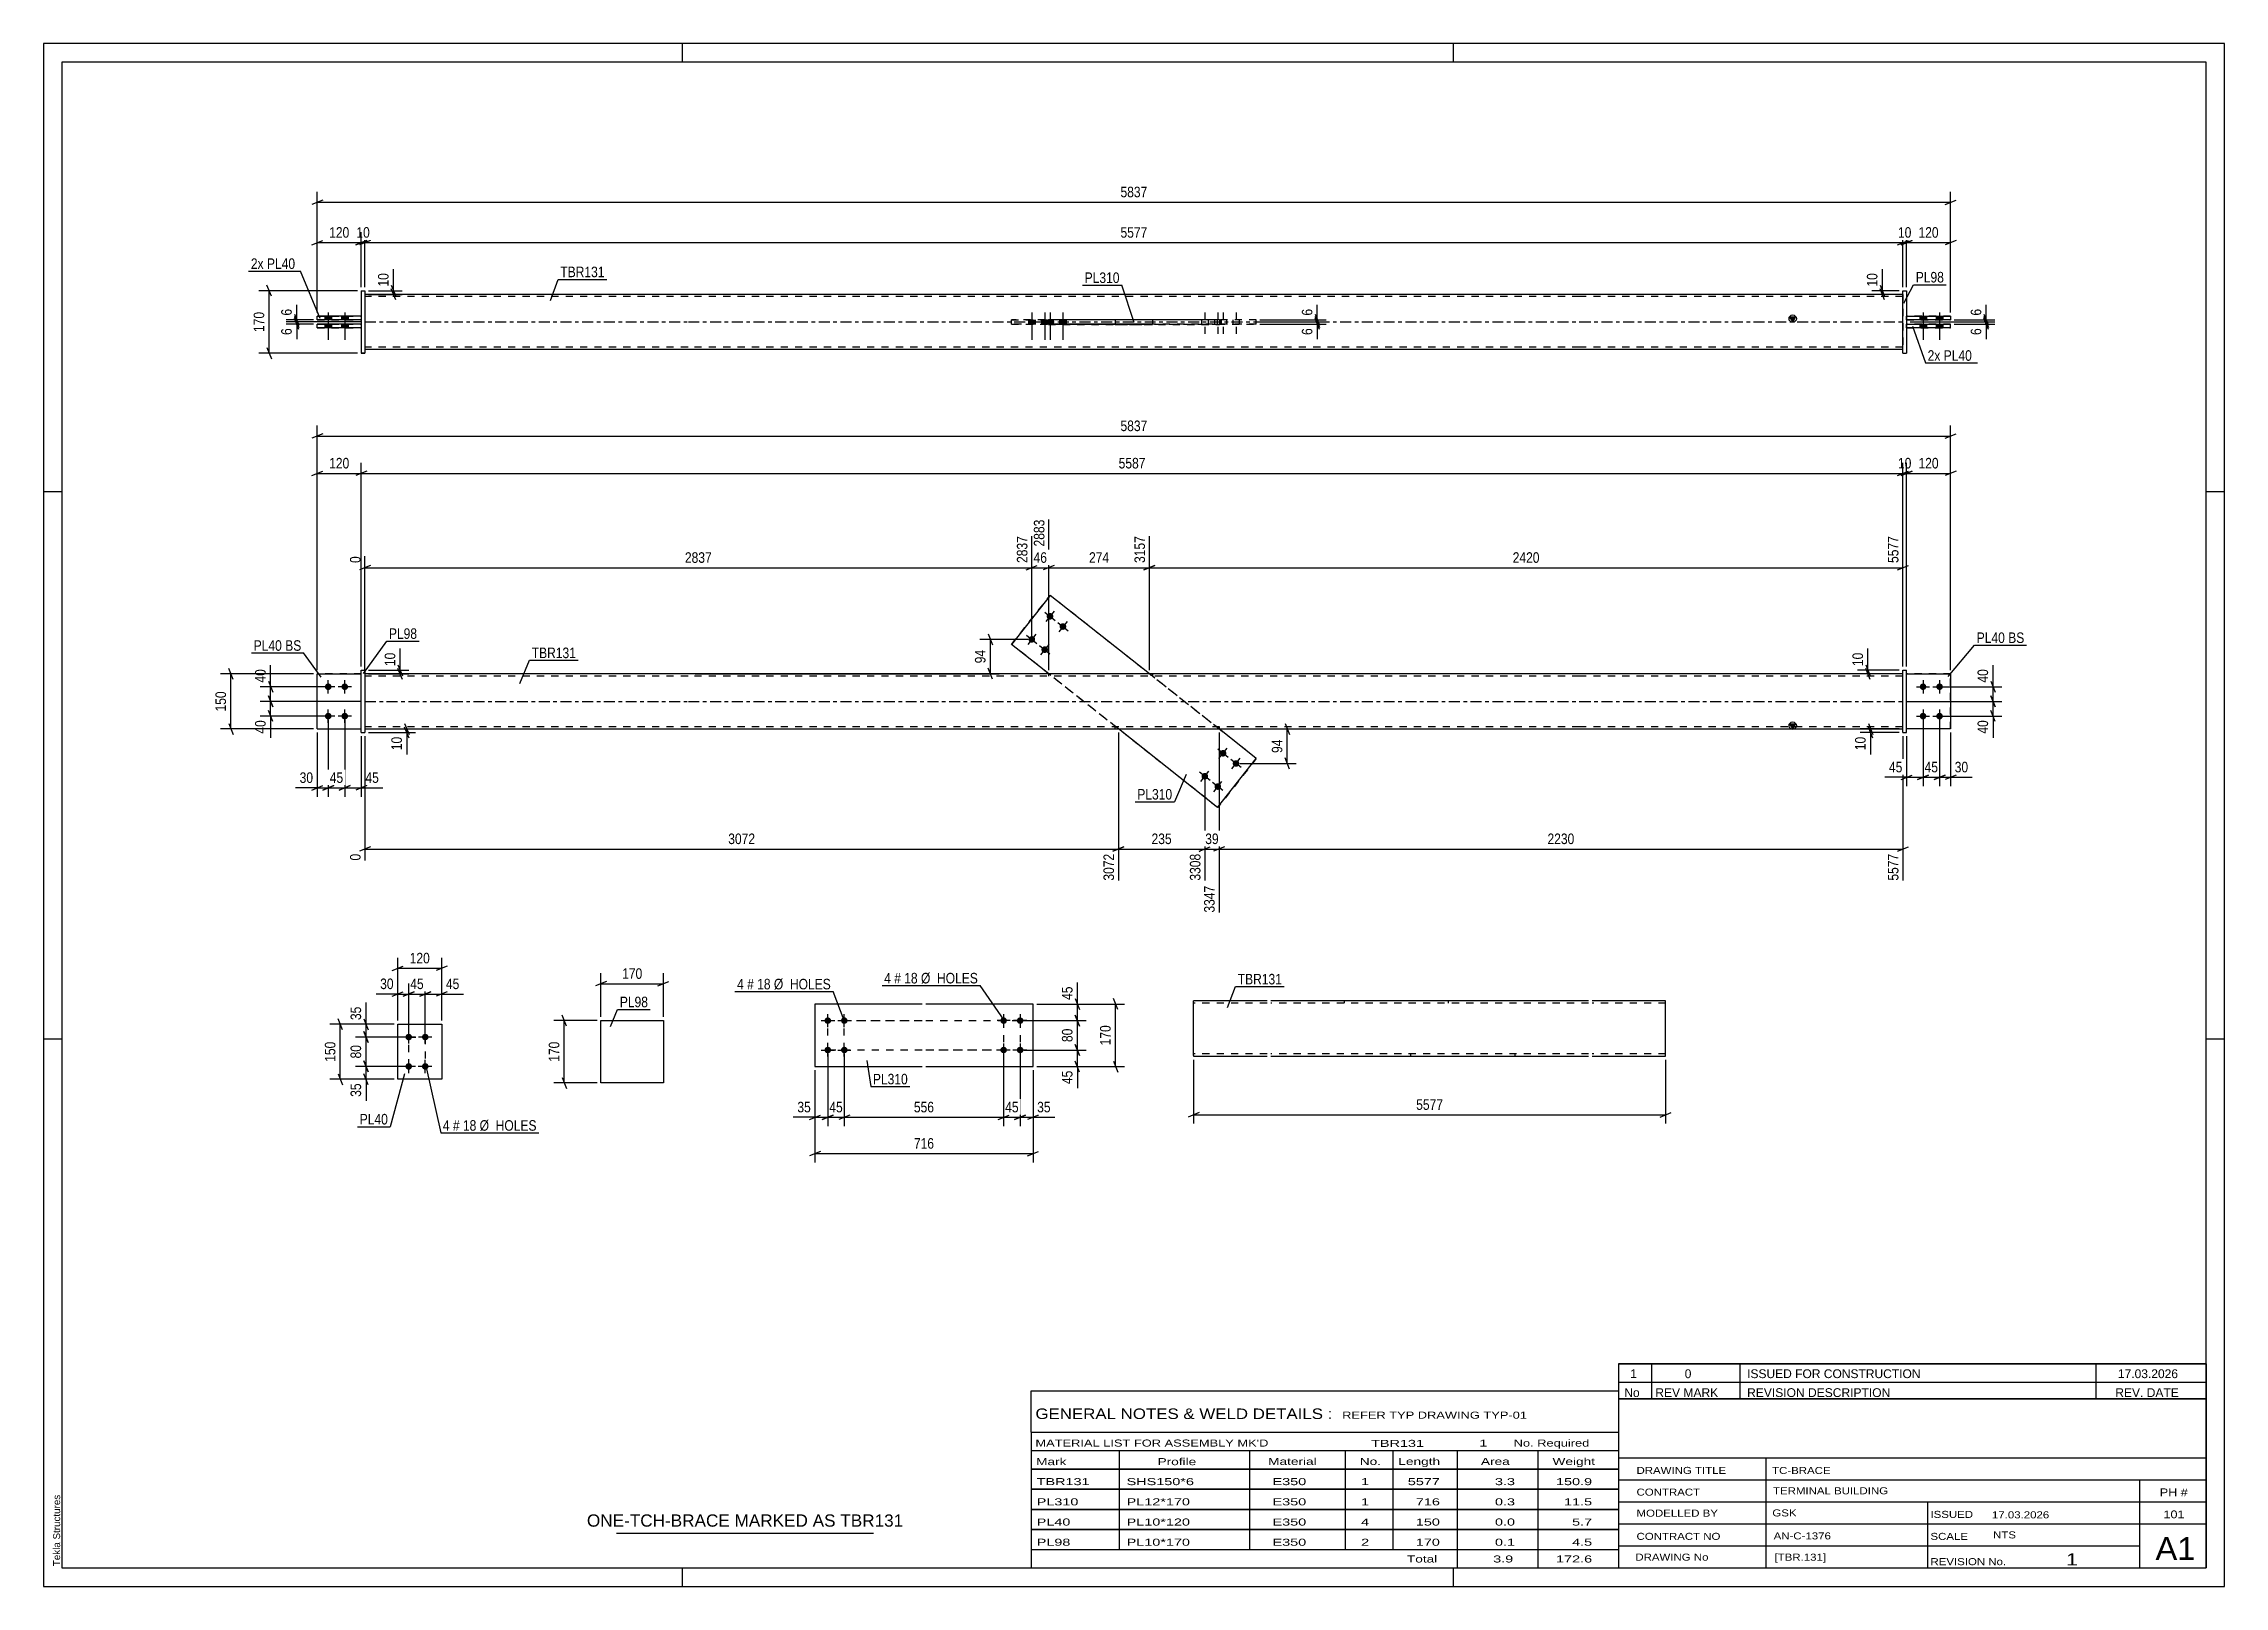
# Paper-space layout 'Layout1' of a CAD drawing. Header units: millimetres. Extents: x 0 to 594, y 0 to 420.
# The model-space entities are those that its viewports show. They can reach past a viewport. Long polylines and large blocks are cut down to what shows.
import ezdxf

# ---------------------------------------------------------------- set-up
doc = ezdxf.new("R2010")
doc.units = ezdxf.units.MM
doc.linetypes.add('DXK_LINE_DOT2', pattern=[3.9198, 1.9599, -1.9599])
doc.linetypes.add('DXK_LINE_DOT3', pattern=[5.9187, 2.979, -0.9799, 0.9799, -0.9799])
doc.layers.add('Viewport layer', color=7, linetype='Continuous', plot=False)
doc.styles.add('Arial', font='ARIAL.TTF', dxfattribs={"height": 0.2})
doc.styles.add('Arial Narrow', font='ARIALN.TTF', dxfattribs={"height": 0.2})

# ---------------------------------------------------------------- blocks, each defined once
blk = doc.blocks.new('Unknown-580871738-1129')
at = {"color": 5, "linetype": 'Continuous'}
for p, q in [((594, 420), (0, 420)), ((0, 420), (0, 0)), ((174, 415), (174, 420)), ((384, 415), (384, 420)), ((594, 0), (594, 420)), ((589, 415), (5, 415)), ((5, 415), (5, 5)), ((589, 5), (589, 415)), ((5, 298), (0, 298)), ((594, 298), (589, 298)), ((5, 149), (0, 149)), ((594, 149), (589, 149)), ((0, 0), (594, 0)), ((5, 5), (589, 5)), ((174, 0), (174, 5)), ((384, 0), (384, 5))]:
    blk.add_line(p, q, dxfattribs=at)
at = {"color": 174, "linetype": 'Continuous', "style": 'Arial'}
blk.add_text('Tekla Structures', height=1.9102, rotation=90, dxfattribs=at).set_placement((4.5, 5.5))
blk = doc.blocks.new('Bolt-580871738-3512 - 3510')
at = {"linetype": 'Continuous'}
for points in [[(261.49, 153.12, -1), (261.49, 154.92, -1)], [(265.99, 153.12, -1), (265.99, 154.92, -1)], [(261.49, 145.12, -1), (261.49, 146.92, -1)], [(265.99, 145.12, -1), (265.99, 146.92, -1)]]:
    blk.add_hatch(color=1, dxfattribs=at).paths.add_polyline_path(points)
at = {"color": 1, "linetype": 'Continuous'}
for p, q in [((261.49, 155.82), (261.49, 152.22)), ((265.99, 155.82), (265.99, 152.22)), ((263.29, 154.02), (259.69, 154.02)), ((267.79, 154.02), (264.19, 154.02)), ((263.29, 146.02), (259.69, 146.02)), ((261.49, 147.82), (261.49, 144.22)), ((267.79, 146.02), (264.19, 146.02)), ((265.99, 147.82), (265.99, 144.22))]:
    blk.add_line(p, q, dxfattribs=at)
blk = doc.blocks.new('Part-580871738-3511 - 3510')
at = {"color": 2, "linetype": 'Continuous'}
for p, q in [((239.29, 158.52), (210.09, 158.52)), ((210.09, 158.52), (210.09, 141.52)), ((269.49, 158.52), (240.29, 158.52)), ((269.49, 141.52), (269.49, 158.52)), ((210.09, 141.52), (239.29, 141.52)), ((240.29, 141.52), (269.49, 141.52))]:
    blk.add_line(p, q, dxfattribs=at)
blk = doc.blocks.new('Bolt-580871738-3513 - 3510')
at = {"linetype": 'Continuous'}
for points in [[(213.59, 154.92, -1), (213.59, 153.12, -1)], [(218.09, 154.92, -1), (218.09, 153.12, -1)], [(213.59, 146.92, -1), (213.59, 145.12, -1)], [(218.09, 146.92, -1), (218.09, 145.12, -1)]]:
    blk.add_hatch(color=1, dxfattribs=at).paths.add_polyline_path(points)
at = {"color": 1, "linetype": 'Continuous'}
for p, q in [((213.59, 152.22), (213.59, 155.82)), ((218.09, 152.22), (218.09, 155.82)), ((211.79, 154.02), (215.39, 154.02)), ((216.29, 154.02), (219.89, 154.02)), ((211.79, 146.02), (215.39, 146.02)), ((213.59, 144.22), (213.59, 147.82)), ((216.29, 146.02), (219.89, 146.02)), ((218.09, 144.22), (218.09, 147.82))]:
    blk.add_line(p, q, dxfattribs=at)
blk = doc.blocks.new('Part-580871738-2165 - 2159')
at = {"color": 2, "linetype": 'Continuous'}
for p, q in [((96.45, 138.05), (96.45, 153.05)), ((96.45, 153.05), (108.45, 153.05)), ((108.45, 153.05), (108.45, 138.05)), ((108.45, 138.05), (96.45, 138.05))]:
    blk.add_line(p, q, dxfattribs=at)
blk = doc.blocks.new('Bolt-580871738-2198 - 2159')
at = {"linetype": 'Continuous'}
for points in [[(99.45, 148.65, -1), (99.45, 150.45, -1)], [(103.95, 148.65, -1), (103.95, 150.45, -1)], [(99.45, 140.65, -1), (99.45, 142.45, -1)], [(103.95, 140.65, -1), (103.95, 142.45, -1)]]:
    blk.add_hatch(color=1, dxfattribs=at).paths.add_polyline_path(points)
at = {"color": 1, "linetype": 'Continuous'}
for p, q in [((101.25, 149.55), (97.65, 149.55)), ((99.45, 147.75), (99.45, 151.35)), ((105.75, 149.55), (102.15, 149.55)), ((103.95, 147.75), (103.95, 151.35)), ((99.45, 139.75), (99.45, 143.35)), ((103.95, 139.75), (103.95, 143.35)), ((101.25, 141.55), (97.65, 141.55)), ((105.75, 141.55), (102.15, 141.55))]:
    blk.add_line(p, q, dxfattribs=at)
blk = doc.blocks.new('Bolt-580871738-1681 - 1671')
at = {"linetype": 'Continuous'}
for points in [[(77.52, 245.82), (77.71, 245.8), (77.89, 245.74), (78.05, 245.65), (78.19, 245.52), (78.3, 245.37), (78.38, 245.2), (78.42, 245.01), (78.42, 244.82), (78.38, 244.64), (78.3, 244.47), (78.19, 244.32), (78.05, 244.19), (77.89, 244.1), (77.71, 244.04), (77.52, 244.02), (77.33, 244.04), (77.16, 244.1), (76.99, 244.19), (76.85, 244.32), (76.74, 244.47), (76.67, 244.64), (76.63, 244.82), (76.63, 245.01), (76.67, 245.2), (76.74, 245.37), (76.85, 245.52), (76.99, 245.65), (77.16, 245.74), (77.33, 245.8)], [(82.02, 245.82), (82.21, 245.8), (82.39, 245.74), (82.55, 245.65), (82.69, 245.52), (82.8, 245.37), (82.88, 245.2), (82.92, 245.01), (82.92, 244.82), (82.88, 244.64), (82.8, 244.47), (82.69, 244.32), (82.55, 244.19), (82.39, 244.1), (82.21, 244.04), (82.02, 244.02), (81.83, 244.04), (81.66, 244.1), (81.49, 244.19), (81.35, 244.32), (81.24, 244.47), (81.17, 244.64), (81.13, 244.82), (81.13, 245.01), (81.17, 245.2), (81.24, 245.37), (81.35, 245.52), (81.49, 245.65), (81.66, 245.74), (81.83, 245.8)], [(77.52, 237.82), (77.71, 237.8), (77.89, 237.74), (78.05, 237.65), (78.19, 237.52), (78.3, 237.37), (78.38, 237.2), (78.42, 237.01), (78.42, 236.82), (78.38, 236.64), (78.3, 236.47), (78.19, 236.32), (78.05, 236.19), (77.89, 236.1), (77.71, 236.04), (77.52, 236.02), (77.33, 236.04), (77.16, 236.1), (76.99, 236.19), (76.85, 236.32), (76.74, 236.47), (76.67, 236.64), (76.63, 236.82), (76.63, 237.01), (76.67, 237.2), (76.74, 237.37), (76.85, 237.52), (76.99, 237.65), (77.16, 237.74), (77.33, 237.8)], [(82.02, 237.82), (82.21, 237.8), (82.39, 237.74), (82.55, 237.65), (82.69, 237.52), (82.8, 237.37), (82.88, 237.2), (82.92, 237.01), (82.92, 236.82), (82.88, 236.64), (82.8, 236.47), (82.69, 236.32), (82.55, 236.19), (82.39, 236.1), (82.21, 236.04), (82.02, 236.02), (81.83, 236.04), (81.66, 236.1), (81.49, 236.19), (81.35, 236.32), (81.24, 236.47), (81.17, 236.64), (81.13, 236.82), (81.13, 237.01), (81.17, 237.2), (81.24, 237.37), (81.35, 237.52), (81.49, 237.65), (81.66, 237.74), (81.83, 237.8)]]:
    blk.add_hatch(color=1, dxfattribs=at).paths.add_polyline_path(points)
at = {"color": 1, "linetype": 'Continuous'}
for p, q in [((79.32, 244.92), (75.72, 244.92)), ((77.52, 243.12), (77.52, 246.72)), ((83.82, 244.92), (80.22, 244.92)), ((82.02, 243.12), (82.02, 246.72)), ((77.52, 235.12), (77.52, 238.72)), ((82.02, 235.12), (82.02, 238.72)), ((79.32, 236.92), (75.72, 236.92)), ((83.82, 236.92), (80.22, 236.92))]:
    blk.add_line(p, q, dxfattribs=at)
blk = doc.blocks.new('Part-580871738-1687 - 1671')
at = {"color": 2, "linetype": 'Continuous'}
for p, q in [((274.17, 269.79), (263.62, 256.46)), ((274.17, 269.79), (274.17, 269.79)), ((301.19, 248.42), (274.17, 269.79)), ((273.79, 248.42), (263.62, 256.46)), ((263.62, 256.46), (263.62, 256.46)), ((319.78, 212.04), (292.75, 233.42)), ((330.32, 225.38), (320.16, 233.42)), ((319.78, 212.04), (330.32, 225.38)), ((330.32, 225.38), (330.32, 225.38)), ((319.78, 212.04), (319.78, 212.04))]:
    blk.add_line(p, q, dxfattribs=at)
at = {"color": 7, "linetype": 'DXK_LINE_DOT2'}
for p, q in [((263.62, 256.46), (274.17, 269.79)), ((330.32, 225.38), (274.17, 269.79)), ((319.78, 212.04), (263.62, 256.46)), ((292.75, 233.42), (273.79, 248.42)), ((320.16, 233.42), (301.19, 248.42)), ((330.32, 225.38), (319.78, 212.04))]:
    blk.add_line(p, q, dxfattribs=at)
blk = doc.blocks.new('Bolt-580871738-1679 - 1671')
at = {"linetype": 'Continuous'}
for points in [[(321.26, 227.71), (321.44, 227.69), (321.62, 227.63), (321.78, 227.54), (321.92, 227.41), (322.04, 227.26), (322.11, 227.09), (322.15, 226.91), (322.15, 226.72), (322.11, 226.53), (322.04, 226.36), (321.92, 226.21), (321.78, 226.08), (321.62, 225.99), (321.44, 225.93), (321.26, 225.91), (321.07, 225.93), (320.89, 225.99), (320.73, 226.08), (320.59, 226.21), (320.48, 226.36), (320.4, 226.53), (320.36, 226.72), (320.36, 226.91), (320.4, 227.09), (320.48, 227.26), (320.59, 227.41), (320.73, 227.54), (320.89, 227.63), (321.07, 227.69)], [(316.29, 221.44), (316.48, 221.42), (316.66, 221.36), (316.82, 221.26), (316.96, 221.14), (317.07, 220.99), (317.15, 220.81), (317.19, 220.63), (317.19, 220.44), (317.15, 220.26), (317.07, 220.09), (316.96, 219.93), (316.82, 219.81), (316.66, 219.71), (316.48, 219.66), (316.29, 219.64), (316.11, 219.66), (315.93, 219.71), (315.76, 219.81), (315.62, 219.93), (315.51, 220.09), (315.44, 220.26), (315.4, 220.44), (315.4, 220.63), (315.44, 220.81), (315.51, 220.99), (315.62, 221.14), (315.76, 221.26), (315.93, 221.36), (316.11, 221.42)], [(324.79, 224.92), (324.97, 224.9), (325.15, 224.84), (325.31, 224.75), (325.45, 224.62), (325.56, 224.47), (325.64, 224.3), (325.68, 224.11), (325.68, 223.93), (325.64, 223.74), (325.56, 223.57), (325.45, 223.42), (325.31, 223.29), (325.15, 223.2), (324.97, 223.14), (324.79, 223.12), (324.6, 223.14), (324.42, 223.2), (324.26, 223.29), (324.12, 223.42), (324.01, 223.57), (323.93, 223.74), (323.89, 223.93), (323.89, 224.11), (323.93, 224.3), (324.01, 224.47), (324.12, 224.62), (324.26, 224.75), (324.42, 224.84), (324.6, 224.9)], [(319.82, 218.64), (320.01, 218.63), (320.19, 218.57), (320.35, 218.47), (320.49, 218.35), (320.6, 218.19), (320.68, 218.02), (320.72, 217.84), (320.72, 217.65), (320.68, 217.47), (320.6, 217.29), (320.49, 217.14), (320.35, 217.02), (320.19, 216.92), (320.01, 216.86), (319.82, 216.84), (319.64, 216.86), (319.46, 216.92), (319.29, 217.02), (319.15, 217.14), (319.04, 217.29), (318.97, 217.47), (318.93, 217.65), (318.93, 217.84), (318.97, 218.02), (319.04, 218.19), (319.15, 218.35), (319.29, 218.47), (319.46, 218.57), (319.64, 218.63)]]:
    blk.add_hatch(color=1, dxfattribs=at).paths.add_polyline_path(points)
at = {"color": 1, "linetype": 'Continuous'}
for p, q in [((322.67, 225.69), (319.84, 227.93)), ((320.14, 225.4), (322.37, 228.22)), ((317.71, 219.42), (314.88, 221.65)), ((315.18, 219.12), (317.41, 221.95)), ((326.2, 222.9), (323.37, 225.14)), ((323.67, 222.61), (325.9, 225.43)), ((321.23, 216.63), (318.41, 218.86)), ((318.71, 216.33), (320.94, 219.16))]:
    blk.add_line(p, q, dxfattribs=at)
blk = doc.blocks.new('Bolt-580871738-1680 - 1671')
at = {"linetype": 'Continuous'}
for points in [[(274.12, 264.99), (274.31, 264.97), (274.49, 264.91), (274.65, 264.82), (274.79, 264.69), (274.9, 264.54), (274.98, 264.37), (275.02, 264.18), (275.02, 264), (274.98, 263.81), (274.9, 263.64), (274.79, 263.49), (274.65, 263.36), (274.49, 263.27), (274.31, 263.21), (274.12, 263.19), (273.93, 263.21), (273.75, 263.27), (273.59, 263.36), (273.45, 263.49), (273.34, 263.64), (273.26, 263.81), (273.23, 264), (273.23, 264.18), (273.26, 264.37), (273.34, 264.54), (273.45, 264.69), (273.59, 264.82), (273.75, 264.91), (273.93, 264.97)], [(277.65, 262.2), (277.84, 262.18), (278.02, 262.12), (278.18, 262.03), (278.32, 261.9), (278.43, 261.75), (278.51, 261.58), (278.55, 261.39), (278.55, 261.2), (278.51, 261.02), (278.43, 260.85), (278.32, 260.7), (278.18, 260.57), (278.02, 260.48), (277.84, 260.42), (277.65, 260.4), (277.46, 260.42), (277.28, 260.48), (277.12, 260.57), (276.98, 260.7), (276.87, 260.85), (276.79, 261.02), (276.76, 261.2), (276.76, 261.39), (276.79, 261.58), (276.87, 261.75), (276.98, 261.9), (277.12, 262.03), (277.28, 262.12), (277.46, 262.18)], [(269.16, 258.72), (269.35, 258.7), (269.52, 258.64), (269.69, 258.54), (269.83, 258.42), (269.94, 258.27), (270.01, 258.09), (270.05, 257.91), (270.05, 257.72), (270.01, 257.54), (269.94, 257.37), (269.83, 257.21), (269.69, 257.09), (269.52, 256.99), (269.35, 256.93), (269.16, 256.92), (268.97, 256.93), (268.79, 256.99), (268.63, 257.09), (268.49, 257.21), (268.38, 257.37), (268.3, 257.54), (268.26, 257.72), (268.26, 257.91), (268.3, 258.09), (268.38, 258.27), (268.49, 258.42), (268.63, 258.54), (268.79, 258.64), (268.97, 258.7)], [(272.69, 255.92), (272.87, 255.9), (273.05, 255.85), (273.22, 255.75), (273.36, 255.63), (273.47, 255.47), (273.54, 255.3), (273.58, 255.12), (273.58, 254.93), (273.54, 254.75), (273.47, 254.57), (273.36, 254.42), (273.22, 254.3), (273.05, 254.2), (272.87, 254.14), (272.69, 254.12), (272.5, 254.14), (272.32, 254.2), (272.16, 254.3), (272.02, 254.42), (271.91, 254.57), (271.83, 254.75), (271.79, 254.93), (271.79, 255.12), (271.83, 255.3), (271.91, 255.47), (272.02, 255.63), (272.16, 255.75), (272.32, 255.85), (272.5, 255.9)]]:
    blk.add_hatch(color=1, dxfattribs=at).paths.add_polyline_path(points)
at = {"color": 1, "linetype": 'Continuous'}
for p, q in [((272.71, 265.21), (275.53, 262.97)), ((275.24, 265.5), (273, 262.68)), ((276.24, 262.42), (279.06, 260.18)), ((278.77, 262.71), (276.53, 259.89)), ((267.75, 258.93), (270.57, 256.7)), ((270.27, 259.23), (268.04, 256.4)), ((271.28, 256.14), (274.1, 253.91)), ((273.8, 256.44), (271.57, 253.61))]:
    blk.add_line(p, q, dxfattribs=at)
blk = doc.blocks.new('Bolt-580871738-1682 - 1671')
at = {"linetype": 'Continuous'}
for points in [[(511.92, 245.82, -1), (511.92, 244.02, -1)], [(516.42, 245.82, -1), (516.42, 244.02, -1)], [(511.92, 237.82, -1), (511.92, 236.02, -1)], [(516.42, 237.82, -1), (516.42, 236.02, -1)]]:
    blk.add_hatch(color=1, dxfattribs=at).paths.add_polyline_path(points)
at = {"color": 1, "linetype": 'Continuous'}
for p, q in [((510.12, 244.92), (513.72, 244.92)), ((511.92, 246.72), (511.92, 243.12)), ((514.62, 244.92), (518.22, 244.92)), ((516.42, 246.72), (516.42, 243.12)), ((511.92, 238.72), (511.92, 235.12)), ((516.42, 238.72), (516.42, 235.12)), ((510.12, 236.92), (513.72, 236.92)), ((514.62, 236.92), (518.22, 236.92))]:
    blk.add_line(p, q, dxfattribs=at)
blk = doc.blocks.new('Part-580871738-1692 - 1671')
at = {"color": 2, "linetype": 'Continuous'}
for p, q in [((86.52, 249.42), (87.52, 249.42)), ((86.52, 232.42), (86.52, 249.42)), ((87.52, 249.42), (87.52, 249.42)), ((87.52, 249.42), (87.52, 232.42)), ((86.52, 232.42), (87.52, 232.42))]:
    blk.add_line(p, q, dxfattribs=at)
at = {"color": 7, "linetype": 'DXK_LINE_DOT2'}
for p, q in [((86.52, 249.42), (87.52, 249.42)), ((86.52, 232.42), (87.52, 232.42))]:
    blk.add_line(p, q, dxfattribs=at)
blk = doc.blocks.new('Part-580871738-1697 - 1671')
at = {"color": 7, "linetype": 'DXK_LINE_DOT2'}
for p, q in [((74.52, 233.42), (74.52, 248.42)), ((74.52, 248.42), (86.52, 248.42)), ((86.52, 248.42), (74.52, 248.42)), ((86.52, 233.42), (86.52, 248.42)), ((74.52, 233.42), (74.52, 233.42)), ((74.52, 233.42), (86.52, 233.42)), ((74.52, 233.42), (86.52, 233.42)), ((86.52, 233.42), (86.52, 233.42))]:
    blk.add_line(p, q, dxfattribs=at)
blk = doc.blocks.new('Part-580871738-1702 - 1671')
at = {"color": 2, "linetype": 'Continuous'}
for p, q in [((74.52, 233.42), (74.52, 248.42)), ((74.52, 248.42), (86.52, 248.42)), ((74.52, 233.42), (74.52, 233.42)), ((74.52, 233.42), (86.52, 233.42))]:
    blk.add_line(p, q, dxfattribs=at)
at = {"color": 7, "linetype": 'DXK_LINE_DOT2'}
for p, q in [((86.52, 248.42), (74.52, 248.42)), ((86.52, 233.42), (86.52, 248.42)), ((74.52, 233.42), (86.52, 233.42)), ((86.52, 233.42), (86.52, 233.42))]:
    blk.add_line(p, q, dxfattribs=at)
blk = doc.blocks.new('Part-580871738-1703 - 1671')
at = {"color": 2, "linetype": 'Continuous'}
for p, q in [((506.42, 249.42), (507.42, 249.42)), ((506.42, 232.42), (506.42, 249.42)), ((507.42, 232.42), (507.42, 249.42)), ((506.42, 232.42), (506.42, 232.42)), ((506.42, 232.42), (507.42, 232.42))]:
    blk.add_line(p, q, dxfattribs=at)
at = {"color": 7, "linetype": 'DXK_LINE_DOT2'}
for p, q in [((506.42, 249.42), (507.42, 249.42)), ((506.42, 232.42), (507.42, 232.42))]:
    blk.add_line(p, q, dxfattribs=at)
blk = doc.blocks.new('Part-580871738-1708 - 1671')
at = {"color": 7, "linetype": 'DXK_LINE_DOT2'}
for p, q in [((519.42, 248.42), (507.42, 248.42)), ((507.42, 233.42), (507.42, 248.42)), ((519.42, 233.42), (519.42, 248.42)), ((519.42, 233.42), (507.42, 233.42))]:
    blk.add_line(p, q, dxfattribs=at)
blk = doc.blocks.new('Part-580871738-1713 - 1671')
at = {"color": 2, "linetype": 'Continuous'}
for p, q in [((507.42, 248.42), (519.42, 248.42)), ((519.42, 248.42), (519.42, 233.42)), ((519.42, 233.42), (507.42, 233.42))]:
    blk.add_line(p, q, dxfattribs=at)
at = {"color": 7, "linetype": 'DXK_LINE_DOT2'}
blk.add_line((507.42, 233.42), (507.42, 248.42), dxfattribs=at)
blk = doc.blocks.new('Part-580871738-1718 - 1671')
at = {"linetype": 'Continuous'}
blk.add_hatch(color=2, dxfattribs=at).paths.add_polyline_path([(476.42, 233.42), (475.62, 234.82), (477.22, 234.82)])
at = {"color": 2, "linetype": 'Continuous'}
for p, q in [((175.52, 248.42), (87.52, 248.42)), ((418.32, 248.42), (175.62, 248.42)), ((506.42, 248.42), (418.42, 248.42)), ((87.52, 233.42), (175.52, 233.42)), ((175.62, 233.42), (418.32, 233.42)), ((418.42, 233.42), (506.42, 233.42)), ((476.42, 233.42), (475.62, 234.82)), ((475.62, 234.82), (477.22, 234.82)), ((477.22, 234.82), (476.42, 233.42))]:
    blk.add_line(p, q, dxfattribs=at)
at = {"color": 7, "linetype": 'DXK_LINE_DOT2'}
for p, q in [((87.52, 248.42), (87.52, 233.42)), ((175.52, 247.82), (87.52, 247.82)), ((418.32, 247.82), (175.62, 247.82)), ((273.69, 248.42), (273.69, 247.82)), ((302.05, 248.42), (302.05, 247.82)), ((506.42, 247.82), (418.42, 247.82)), ((506.42, 233.42), (506.42, 248.42)), ((175.52, 234.02), (87.52, 234.02)), ((418.32, 234.02), (175.62, 234.02)), ((291.89, 233.42), (291.89, 234.02)), ((320.26, 233.42), (320.26, 234.02)), ((506.42, 234.02), (418.42, 234.02))]:
    blk.add_line(p, q, dxfattribs=at)
at = {"color": 7, "linetype": 'DXK_LINE_DOT3'}
for p, q in [((87.52, 240.92), (175.52, 240.92)), ((175.62, 240.92), (418.32, 240.92)), ((418.42, 240.92), (506.42, 240.92))]:
    blk.add_line(p, q, dxfattribs=at)
at = {"color": 2, "linetype": 'Continuous'}
blk.add_circle((476.42, 234.32), 1, dxfattribs=at)
blk = doc.blocks.new('Part-580871738-1455 - 1366')
at = {"linetype": 'Continuous'}
blk.add_hatch(color=2, dxfattribs=at).paths.add_polyline_path([(476.42, 344.23), (475.62, 345.63), (477.22, 345.63)])
at = {"color": 2, "linetype": 'Continuous'}
for p, q in [((175.52, 351.73), (87.52, 351.73)), ((418.32, 351.73), (175.62, 351.73)), ((506.42, 351.73), (418.42, 351.73)), ((273.69, 344.93), (302.05, 344.93)), ((273.69, 344.93), (273.69, 344.83)), ((291.89, 344.93), (291.89, 344.83)), ((302.05, 344.93), (302.05, 343.53)), ((476.42, 344.23), (475.62, 345.63)), ((475.62, 345.63), (477.22, 345.63)), ((477.22, 345.63), (476.42, 344.23)), ((273.69, 343.63), (273.69, 343.53)), ((273.69, 343.53), (273.69, 343.53)), ((302.05, 343.53), (273.69, 343.53)), ((291.89, 343.53), (291.89, 343.63)), ((175.52, 336.73), (87.52, 336.73)), ((418.32, 336.73), (175.62, 336.73)), ((506.42, 336.73), (418.42, 336.73))]:
    blk.add_line(p, q, dxfattribs=at)
at = {"color": 7, "linetype": 'DXK_LINE_DOT2'}
for p, q in [((87.52, 351.73), (87.52, 336.73)), ((175.52, 351.13), (87.52, 351.13)), ((418.32, 351.13), (175.62, 351.13)), ((506.42, 351.13), (418.42, 351.13)), ((506.42, 351.73), (506.42, 336.73)), ((273.69, 344.93), (302.05, 344.93)), ((273.69, 343.53), (273.69, 344.83)), ((291.89, 344.93), (291.89, 344.93)), ((291.89, 344.93), (291.89, 344.93)), ((291.89, 344.93), (320.26, 344.93)), ((291.89, 344.93), (320.26, 344.93)), ((291.89, 344.83), (291.89, 343.53)), ((320.26, 344.93), (320.26, 343.53)), ((273.69, 343.53), (302.05, 343.53)), ((320.26, 343.53), (291.89, 343.53)), ((291.89, 343.53), (291.89, 343.53)), ((291.89, 343.53), (320.26, 343.53)), ((175.52, 337.33), (87.52, 337.33)), ((418.32, 337.33), (175.62, 337.33)), ((506.42, 337.33), (418.42, 337.33))]:
    blk.add_line(p, q, dxfattribs=at)
at = {"color": 7, "linetype": 'DXK_LINE_DOT3'}
for p, q in [((87.52, 344.23), (175.52, 344.23)), ((175.62, 344.23), (418.32, 344.23)), ((418.42, 344.23), (506.42, 344.23))]:
    blk.add_line(p, q, dxfattribs=at)
at = {"color": 2, "linetype": 'Continuous'}
blk.add_circle((476.42, 345.13), 1, dxfattribs=at)
blk = doc.blocks.new('Part-580871738-1417 - 1366')
at = {"color": 2, "linetype": 'Continuous'}
for p, q in [((74.52, 342.63), (74.52, 343.63)), ((86.52, 343.63), (74.52, 343.63)), ((74.52, 342.63), (74.52, 342.63)), ((86.52, 342.63), (74.52, 342.63))]:
    blk.add_line(p, q, dxfattribs=at)
at = {"color": 7, "linetype": 'DXK_LINE_DOT2'}
for p, q in [((74.52, 343.63), (86.52, 343.63)), ((74.52, 342.63), (86.52, 342.63)), ((86.52, 343.63), (86.52, 342.63))]:
    blk.add_line(p, q, dxfattribs=at)
blk = doc.blocks.new('Bolt-580871738-1369 - 1366')
at = {"linetype": 'Continuous'}
for points in [[(512.82, 345.83), (511.02, 345.83), (511.02, 344.83), (512.82, 344.83)], [(512.82, 345.83), (511.02, 345.83), (511.02, 344.83), (512.82, 344.83)], [(517.32, 345.83), (515.52, 345.83), (515.52, 344.83), (517.32, 344.83)], [(517.32, 345.83), (515.52, 345.83), (515.52, 344.83), (517.32, 344.83)], [(512.82, 343.63), (511.02, 343.63), (511.02, 342.63), (512.82, 342.63)], [(512.82, 343.63), (511.02, 343.63), (511.02, 342.63), (512.82, 342.63)], [(517.32, 343.63), (515.52, 343.63), (515.52, 342.63), (517.32, 342.63)], [(517.32, 343.63), (515.52, 343.63), (515.52, 342.63), (517.32, 342.63)]]:
    blk.add_hatch(color=1, dxfattribs=at).paths.add_polyline_path(points)
at = {"color": 1, "linetype": 'Continuous'}
for p, q in [((511.02, 345.83), (511.02, 344.83)), ((511.02, 345.83), (511.02, 344.83)), ((511.92, 346.83), (511.92, 339.33)), ((511.92, 346.83), (511.92, 339.33)), ((512.82, 345.83), (512.82, 344.83)), ((512.82, 345.83), (512.82, 344.83)), ((515.52, 345.83), (515.52, 344.83)), ((515.52, 345.83), (515.52, 344.83)), ((516.42, 346.83), (516.42, 339.33)), ((516.42, 346.83), (516.42, 339.33)), ((517.32, 345.83), (517.32, 344.83)), ((517.32, 345.83), (517.32, 344.83)), ((511.02, 343.63), (511.02, 342.63)), ((511.02, 343.63), (511.02, 342.63)), ((512.82, 343.63), (512.82, 342.63)), ((512.82, 343.63), (512.82, 342.63)), ((515.52, 343.63), (515.52, 342.63)), ((515.52, 343.63), (515.52, 342.63)), ((517.32, 343.63), (517.32, 342.63)), ((517.32, 343.63), (517.32, 342.63))]:
    blk.add_line(p, q, dxfattribs=at)
blk = doc.blocks.new('Bolt-580871738-1434 - 1366')
at = {"color": 1, "linetype": 'DXK_LINE_DOT2'}
for p, q in [((315.39, 344.83), (315.39, 343.63)), ((316.29, 346.83), (316.29, 339.33)), ((317.19, 344.83), (317.19, 343.63)), ((318.92, 344.83), (318.92, 343.63)), ((319.82, 346.83), (319.82, 339.33)), ((320.36, 344.83), (320.36, 343.63)), ((320.72, 344.83), (320.72, 343.63)), ((321.26, 346.83), (321.26, 339.33)), ((322.16, 344.83), (322.16, 343.63)), ((323.89, 344.83), (323.89, 343.63)), ((324.79, 346.83), (324.79, 339.33)), ((325.69, 344.83), (325.69, 343.63))]:
    blk.add_line(p, q, dxfattribs=at)
blk = doc.blocks.new('Bolt-580871738-1370 - 1366')
at = {"linetype": 'Continuous'}
for points in [[(76.62, 344.83), (78.42, 344.83), (78.42, 345.83), (76.62, 345.83)], [(76.62, 344.83), (78.42, 344.83), (78.42, 345.83), (76.62, 345.83)], [(81.12, 344.83), (82.92, 344.83), (82.92, 345.83), (81.12, 345.83)], [(81.12, 344.83), (82.92, 344.83), (82.92, 345.83), (81.12, 345.83)], [(76.62, 342.63), (78.42, 342.63), (78.42, 343.63), (76.62, 343.63)], [(76.62, 342.63), (78.42, 342.63), (78.42, 343.63), (76.62, 343.63)], [(81.12, 342.63), (82.92, 342.63), (82.92, 343.63), (81.12, 343.63)], [(81.12, 342.63), (82.92, 342.63), (82.92, 343.63), (81.12, 343.63)]]:
    blk.add_hatch(color=1, dxfattribs=at).paths.add_polyline_path(points)
at = {"color": 1, "linetype": 'Continuous'}
for p, q in [((76.62, 345.83), (76.62, 344.83)), ((76.62, 345.83), (76.62, 344.83)), ((77.52, 346.83), (77.52, 339.33)), ((77.52, 346.83), (77.52, 339.33)), ((78.42, 345.83), (78.42, 344.83)), ((78.42, 345.83), (78.42, 344.83)), ((81.12, 345.83), (81.12, 344.83)), ((81.12, 345.83), (81.12, 344.83)), ((82.02, 346.83), (82.02, 339.33)), ((82.02, 346.83), (82.02, 339.33)), ((82.92, 345.83), (82.92, 344.83)), ((82.92, 345.83), (82.92, 344.83)), ((76.62, 343.63), (76.62, 342.63)), ((76.62, 343.63), (76.62, 342.63)), ((78.42, 343.63), (78.42, 342.63)), ((78.42, 343.63), (78.42, 342.63)), ((81.12, 343.63), (81.12, 342.63)), ((81.12, 343.63), (81.12, 342.63)), ((82.92, 343.63), (82.92, 342.63)), ((82.92, 343.63), (82.92, 342.63))]:
    blk.add_line(p, q, dxfattribs=at)
blk = doc.blocks.new('Part-580871738-1412 - 1366')
at = {"color": 2, "linetype": 'Continuous'}
for p, q in [((74.52, 344.83), (74.52, 345.83)), ((86.52, 345.83), (74.52, 345.83)), ((74.52, 344.83), (74.52, 344.83)), ((86.52, 344.83), (74.52, 344.83))]:
    blk.add_line(p, q, dxfattribs=at)
at = {"color": 7, "linetype": 'DXK_LINE_DOT2'}
for p, q in [((74.52, 345.83), (74.52, 345.83)), ((74.52, 345.83), (86.52, 345.83)), ((74.52, 344.83), (86.52, 344.83)), ((86.52, 345.83), (86.52, 344.83))]:
    blk.add_line(p, q, dxfattribs=at)
blk = doc.blocks.new('Part-580871738-1460 - 1366')
at = {"color": 2, "linetype": 'Continuous'}
for p, q in [((507.42, 343.63), (519.42, 343.63)), ((519.42, 342.63), (507.42, 342.63)), ((519.42, 342.63), (519.42, 343.63))]:
    blk.add_line(p, q, dxfattribs=at)
at = {"color": 7, "linetype": 'DXK_LINE_DOT2'}
for p, q in [((507.42, 342.63), (507.42, 343.63)), ((519.42, 343.63), (507.42, 343.63)), ((507.42, 342.63), (519.42, 342.63))]:
    blk.add_line(p, q, dxfattribs=at)
blk = doc.blocks.new('Part-580871738-1396 - 1366')
at = {"color": 2, "linetype": 'Continuous'}
for p, q in [((263.62, 343.63), (263.62, 344.83)), ((274.17, 343.63), (274.17, 344.83)), ((302.05, 344.83), (274.17, 344.83)), ((302.05, 343.63), (274.17, 343.63))]:
    blk.add_line(p, q, dxfattribs=at)
at = {"color": 7, "linetype": 'DXK_LINE_DOT2'}
for p, q in [((319.78, 344.83), (263.62, 344.83)), ((263.62, 344.83), (274.17, 344.83)), ((330.32, 344.83), (302.05, 344.83)), ((319.78, 343.63), (319.78, 344.83)), ((330.32, 344.83), (319.78, 344.83)), ((330.32, 343.63), (330.32, 344.83)), ((263.62, 343.63), (319.78, 343.63)), ((274.17, 343.63), (263.62, 343.63)), ((330.32, 343.63), (302.05, 343.63)), ((319.78, 343.63), (330.32, 343.63))]:
    blk.add_line(p, q, dxfattribs=at)
blk = doc.blocks.new('Part-580871738-1397 - 1366')
at = {"color": 2, "linetype": 'Continuous'}
for p, q in [((86.52, 352.73), (87.52, 352.73)), ((86.52, 352.73), (86.52, 335.73)), ((87.52, 352.73), (87.52, 352.73)), ((87.52, 352.73), (87.52, 335.73)), ((87.52, 335.73), (86.52, 335.73)), ((86.52, 335.73), (86.52, 335.73))]:
    blk.add_line(p, q, dxfattribs=at)
at = {"color": 7, "linetype": 'DXK_LINE_DOT2'}
for p, q in [((86.52, 352.73), (87.52, 352.73)), ((87.52, 352.73), (87.52, 352.73)), ((86.52, 335.73), (87.52, 335.73))]:
    blk.add_line(p, q, dxfattribs=at)
blk = doc.blocks.new('Part-580871738-1432 - 1366')
at = {"color": 2, "linetype": 'Continuous'}
for p, q in [((506.42, 352.73), (506.42, 352.73)), ((506.42, 335.73), (506.42, 352.73)), ((506.42, 352.73), (507.42, 352.73)), ((507.42, 352.73), (507.42, 352.73)), ((507.42, 352.73), (507.42, 335.73)), ((506.42, 335.73), (507.42, 335.73)), ((506.42, 335.73), (506.42, 335.73)), ((507.42, 335.73), (507.42, 335.73))]:
    blk.add_line(p, q, dxfattribs=at)
at = {"color": 7, "linetype": 'DXK_LINE_DOT2'}
for p, q in [((506.42, 352.73), (506.42, 352.73)), ((506.42, 352.73), (507.42, 352.73)), ((506.42, 335.73), (507.42, 335.73))]:
    blk.add_line(p, q, dxfattribs=at)
blk = doc.blocks.new('Bolt-580871738-1435 - 1366')
at = {"linetype": 'Continuous'}
for points in [[(270.06, 344.83), (268.26, 344.83), (268.26, 343.63), (270.06, 343.63)], [(273.59, 344.83), (271.79, 344.83), (271.79, 343.63), (273.59, 343.63)], [(275.02, 344.83), (273.22, 344.83), (273.22, 343.63), (275.02, 343.63)], [(278.55, 344.83), (276.75, 344.83), (276.75, 343.63), (278.55, 343.63)]]:
    blk.add_hatch(color=1, dxfattribs=at).paths.add_polyline_path(points)
at = {"color": 1, "linetype": 'Continuous'}
for p, q in [((268.26, 344.83), (268.26, 343.63)), ((269.16, 346.83), (269.16, 339.33)), ((270.06, 344.83), (270.06, 343.63)), ((271.79, 344.83), (271.79, 343.63)), ((272.69, 346.83), (272.69, 339.33)), ((273.22, 344.83), (273.22, 343.63)), ((273.59, 344.83), (273.59, 343.63)), ((274.12, 346.83), (274.12, 339.33)), ((275.02, 344.83), (275.02, 343.63)), ((276.75, 344.83), (276.75, 343.63)), ((277.65, 346.83), (277.65, 339.33)), ((278.55, 344.83), (278.55, 343.63))]:
    blk.add_line(p, q, dxfattribs=at)
blk = doc.blocks.new('Part-580871738-1465 - 1366')
at = {"color": 2, "linetype": 'Continuous'}
for p, q in [((507.42, 345.83), (519.42, 345.83)), ((519.42, 344.83), (507.42, 344.83)), ((519.42, 345.83), (519.42, 344.83))]:
    blk.add_line(p, q, dxfattribs=at)
at = {"color": 7, "linetype": 'DXK_LINE_DOT2'}
for p, q in [((507.42, 344.83), (507.42, 345.83)), ((519.42, 345.83), (507.42, 345.83)), ((507.42, 344.83), (519.42, 344.83)), ((519.42, 345.83), (519.42, 345.83))]:
    blk.add_line(p, q, dxfattribs=at)
blk = doc.blocks.new('Part-580871738-2402 - 2396')
at = {"color": 2, "linetype": 'Continuous'}
for p, q in [((151.82, 137.05), (151.82, 154.05)), ((151.82, 154.05), (168.82, 154.05)), ((168.82, 154.05), (168.82, 137.05)), ((168.82, 137.05), (151.82, 137.05))]:
    blk.add_line(p, q, dxfattribs=at)
blk = doc.blocks.new('Part-580871738-2435 - 2427')
at = {"color": 2, "linetype": 'Continuous'}
for p, q in [((333.24, 159.38), (313.24, 159.38)), ((313.24, 144.48), (313.24, 159.38)), ((420.81, 159.38), (334.24, 159.38)), ((441.81, 159.38), (421.81, 159.38)), ((441.81, 144.38), (441.81, 159.38)), ((313.24, 144.48), (313.24, 144.38)), ((313.24, 144.38), (333.24, 144.38)), ((334.24, 144.38), (420.81, 144.38)), ((421.81, 144.38), (441.81, 144.38))]:
    blk.add_line(p, q, dxfattribs=at)
at = {"color": 7, "linetype": 'DXK_LINE_DOT2'}
for p, q in [((333.24, 158.78), (313.24, 158.78)), ((420.81, 158.78), (334.24, 158.78)), ((354.24, 159.38), (354.24, 158.78)), ((382.6, 159.38), (382.6, 158.78)), ((441.81, 158.78), (421.81, 158.78)), ((313.24, 144.98), (313.24, 145.03)), ((333.24, 144.98), (313.24, 144.98)), ((420.81, 144.98), (334.24, 144.98)), ((372.44, 144.38), (372.44, 144.98)), ((400.81, 144.38), (400.81, 144.98)), ((441.81, 144.98), (421.81, 144.98)), ((441.81, 144.98), (441.81, 145.03))]:
    blk.add_line(p, q, dxfattribs=at)
blk = doc.blocks.new('Rectangle-580871738-3686 - 3510')
at = {"color": 1, "linetype": 'DXK_LINE_DOT2'}
for p, q in [((213.59, 154.02), (239.29, 154.02)), ((213.59, 146.02), (213.59, 154.02)), ((240.29, 154.02), (265.99, 154.02)), ((265.99, 154.02), (265.99, 146.02)), ((239.29, 146.02), (213.59, 146.02)), ((265.99, 146.02), (240.29, 146.02))]:
    blk.add_line(p, q, dxfattribs=at)
blk = doc.blocks.new('Rectangle-580871738-2382 - 2159')
at = {"color": 1, "linetype": 'DXK_LINE_DOT2'}
blk.add_lwpolyline([(99.45, 149.55), (103.95, 149.55), (103.95, 141.55), (99.45, 141.55), (99.45, 149.55)], close=True, dxfattribs=at)
blk = doc.blocks.new('Rectangle-580871738-3696 - 3510')
at = {"color": 1, "linetype": 'DXK_LINE_DOT2'}
for p, q in [((218.09, 154.02), (239.29, 154.02)), ((218.09, 146.02), (218.09, 154.02)), ((240.29, 154.02), (261.49, 154.02)), ((261.49, 154.02), (261.49, 146.02)), ((239.29, 146.02), (218.09, 146.02)), ((261.49, 146.02), (240.29, 146.02))]:
    blk.add_line(p, q, dxfattribs=at)
blk = doc.blocks.new('StraightDimension-580871738-3521 - 3510')
at = {"color": 7, "linetype": 'Continuous'}
for p, q in [((213.59, 145.02), (213.59, 125.3)), ((218.09, 145.02), (218.09, 125.3)), ((212.09, 127.1), (215.09, 128.3)), ((213.59, 127.7), (218.09, 127.7)), ((219.59, 128.3), (216.59, 127.1))]:
    blk.add_line(p, q, dxfattribs=at)
at = {"color": 0}
blk.add_wipeout([(218.27, 128.45), (218.27, 132.65), (213.41, 132.65), (213.41, 128.45)], dxfattribs=at)
at = {"color": 3, "style": 'Arial Narrow'}
blk.add_text('45', height=2.863, dxfattribs=at).set_placement((214.01, 129.05))
blk = doc.blocks.new('StraightDimension-580871738-3518 - 3510')
at = {"color": 7, "linetype": 'Continuous'}
for p, q in [((265.99, 145.02), (265.99, 125.3)), ((269.49, 140.52), (269.49, 125.3)), ((264.49, 127.1), (267.49, 128.3)), ((265.99, 127.7), (269.49, 127.7)), ((270.99, 128.3), (267.99, 127.1))]:
    blk.add_line(p, q, dxfattribs=at)
at = {"color": 0}
blk.add_wipeout([(274.87, 128.45), (274.87, 132.65), (270.02, 132.65), (270.02, 128.45)], dxfattribs=at)
at = {"color": 7, "linetype": 'Continuous'}
blk.add_line((269.49, 127.7), (275.4, 127.7), dxfattribs=at)
blk.add_line((269.49, 127.7), (275.4, 127.7), dxfattribs=at)
at = {"color": 3, "style": 'Arial Narrow'}
blk.add_text('35', height=2.863, dxfattribs=at).set_placement((270.62, 129.05))
blk = doc.blocks.new('StraightDimension-580871738-3519 - 3510')
at = {"color": 7, "linetype": 'Continuous'}
for p, q in [((261.49, 145.02), (261.49, 125.3)), ((265.99, 145.02), (265.99, 125.3)), ((259.99, 127.1), (262.99, 128.3)), ((261.49, 127.7), (265.99, 127.7)), ((267.49, 128.3), (264.49, 127.1))]:
    blk.add_line(p, q, dxfattribs=at)
at = {"color": 0}
blk.add_wipeout([(266.17, 128.45), (266.17, 132.65), (261.31, 132.65), (261.31, 128.45)], dxfattribs=at)
at = {"color": 3, "style": 'Arial Narrow'}
blk.add_text('45', height=2.863, dxfattribs=at).set_placement((261.91, 129.05))
blk = doc.blocks.new('StraightDimension-580871738-3665 - 3510')
at = {"color": 7, "linetype": 'Continuous'}
for p, q in [((266.99, 146.02), (283.99, 146.02)), ((280.99, 147.52), (282.19, 144.52)), ((282.19, 140.02), (280.99, 143.02)), ((281.59, 141.52), (281.59, 146.02)), ((270.49, 141.52), (283.99, 141.52))]:
    blk.add_line(p, q, dxfattribs=at)
at = {"color": 0}
blk.add_wipeout([(280.84, 141), (276.64, 141), (276.64, 136.14), (280.84, 136.14)], dxfattribs=at)
at = {"color": 7, "linetype": 'Continuous'}
blk.add_line((281.59, 141.52), (281.59, 135.61), dxfattribs=at)
blk.add_line((281.59, 141.52), (281.59, 135.61), dxfattribs=at)
at = {"color": 3, "style": 'Arial Narrow'}
blk.add_text('45', height=2.863, rotation=90.00021, dxfattribs=at).set_placement((280.24, 136.74))
blk = doc.blocks.new('StraightDimension-580871738-3520 - 3510')
at = {"color": 7, "linetype": 'Continuous'}
for p, q in [((218.09, 145.02), (218.09, 125.3)), ((261.49, 145.02), (261.49, 125.3)), ((219.59, 128.3), (216.59, 127.1)), ((218.09, 127.7), (261.49, 127.7)), ((259.99, 127.1), (262.99, 128.3))]:
    blk.add_line(p, q, dxfattribs=at)
at = {"color": 0}
blk.add_wipeout([(243.13, 128.45), (243.13, 132.65), (236.45, 132.65), (236.45, 128.45)], dxfattribs=at)
at = {"color": 3, "style": 'Arial Narrow'}
blk.add_text('556', height=2.863, dxfattribs=at).set_placement((237.05, 129.05))
blk = doc.blocks.new('StraightDimension-580871738-3522 - 3510')
at = {"color": 7, "linetype": 'Continuous'}
for p, q in [((213.59, 145.02), (213.59, 125.3)), ((210.09, 140.52), (210.09, 125.3)), ((208.59, 127.1), (211.59, 128.3)), ((210.09, 127.7), (213.59, 127.7)), ((215.09, 128.3), (212.09, 127.1))]:
    blk.add_line(p, q, dxfattribs=at)
at = {"color": 0}
blk.add_wipeout([(209.57, 128.45), (209.57, 132.65), (204.71, 132.65), (204.71, 128.45)], dxfattribs=at)
at = {"color": 7, "linetype": 'Continuous'}
blk.add_line((210.09, 127.7), (204.19, 127.7), dxfattribs=at)
blk.add_line((210.09, 127.7), (204.19, 127.7), dxfattribs=at)
at = {"color": 3, "style": 'Arial Narrow'}
blk.add_text('35', height=2.863, dxfattribs=at).set_placement((205.31, 129.05))
blk = doc.blocks.new('StraightDimension-580871738-3538 - 3510')
at = {"color": 7, "linetype": 'Continuous'}
for p, q in [((210.09, 140.52), (210.09, 115.41)), ((269.49, 140.52), (269.49, 115.41)), ((211.59, 118.41), (208.59, 117.21)), ((210.09, 117.81), (269.49, 117.81)), ((267.99, 117.21), (270.99, 118.41))]:
    blk.add_line(p, q, dxfattribs=at)
at = {"color": 0}
blk.add_wipeout([(243.13, 118.56), (243.13, 122.76), (236.45, 122.76), (236.45, 118.56)], dxfattribs=at)
at = {"color": 3, "style": 'Arial Narrow'}
blk.add_text('716', height=2.863, dxfattribs=at).set_placement((237.05, 119.16))
blk = doc.blocks.new('StraightDimension-580871738-3558 - 3510')
at = {"color": 7, "linetype": 'Continuous'}
for p, q in [((270.49, 158.52), (294.38, 158.52)), ((292.58, 157.02), (291.38, 160.02)), ((291.98, 141.52), (291.98, 158.52)), ((291.38, 143.02), (292.58, 140.02)), ((270.49, 141.52), (294.38, 141.52))]:
    blk.add_line(p, q, dxfattribs=at)
at = {"color": 0}
blk.add_wipeout([(291.23, 153.36), (287.03, 153.36), (287.03, 146.68), (291.23, 146.68)], dxfattribs=at)
at = {"color": 3, "style": 'Arial Narrow'}
blk.add_text('170', height=2.863, rotation=90.00021, dxfattribs=at).set_placement((290.63, 147.28))
blk = doc.blocks.new('StraightDimension-580871738-3663 - 3510')
at = {"color": 7, "linetype": 'Continuous'}
for p, q in [((270.49, 158.52), (283.99, 158.52)), ((280.99, 160.02), (282.19, 157.02)), ((282.19, 152.52), (280.99, 155.52)), ((281.59, 154.02), (281.59, 158.52)), ((266.99, 154.02), (283.99, 154.02))]:
    blk.add_line(p, q, dxfattribs=at)
at = {"color": 0}
blk.add_wipeout([(280.84, 163.9), (276.64, 163.9), (276.64, 159.05), (280.84, 159.05)], dxfattribs=at)
at = {"color": 7, "linetype": 'Continuous'}
blk.add_line((281.59, 158.52), (281.59, 164.43), dxfattribs=at)
blk.add_line((281.59, 158.52), (281.59, 164.43), dxfattribs=at)
at = {"color": 3, "style": 'Arial Narrow'}
blk.add_text('45', height=2.863, rotation=90.00021, dxfattribs=at).set_placement((280.24, 159.65))
blk = doc.blocks.new('StraightDimension-580871738-3664 - 3510')
at = {"color": 7, "linetype": 'Continuous'}
for p, q in [((280.99, 155.52), (282.19, 152.52)), ((266.99, 154.02), (283.99, 154.02)), ((281.59, 146.02), (281.59, 154.02)), ((266.99, 146.02), (283.99, 146.02)), ((282.19, 144.52), (280.99, 147.52))]:
    blk.add_line(p, q, dxfattribs=at)
at = {"color": 0}
blk.add_wipeout([(280.84, 152.45), (276.64, 152.45), (276.64, 147.59), (280.84, 147.59)], dxfattribs=at)
at = {"color": 3, "style": 'Arial Narrow'}
blk.add_text('80', height=2.863, rotation=90.00021, dxfattribs=at).set_placement((280.24, 148.19))
blk = doc.blocks.new('StraightDimension-580871738-2275 - 2159')
at = {"color": 7, "linetype": 'Continuous'}
for p, q in [((87.22, 154.55), (88.42, 151.55)), ((95.45, 153.05), (84.97, 153.05)), ((98.45, 149.55), (84.97, 149.55)), ((88.42, 148.05), (87.22, 151.05)), ((87.82, 149.55), (87.82, 153.05))]:
    blk.add_line(p, q, dxfattribs=at)
at = {"color": 0}
blk.add_wipeout([(87.07, 158.43), (82.87, 158.43), (82.87, 153.57), (87.07, 153.57)], dxfattribs=at)
at = {"color": 7, "linetype": 'Continuous'}
blk.add_line((87.82, 153.05), (87.82, 158.95), dxfattribs=at)
blk.add_line((87.82, 153.05), (87.82, 158.95), dxfattribs=at)
at = {"color": 3, "style": 'Arial Narrow'}
blk.add_text('35', height=2.863, rotation=90.00021, dxfattribs=at).set_placement((86.47, 154.17))
blk = doc.blocks.new('StraightDimension-580871738-2298 - 2159')
at = {"color": 7, "linetype": 'Continuous'}
for p, q in [((87.22, 143.05), (88.42, 140.05)), ((98.45, 141.55), (84.97, 141.55)), ((95.45, 138.05), (84.97, 138.05)), ((88.42, 136.55), (87.22, 139.55)), ((87.82, 138.05), (87.82, 141.55))]:
    blk.add_line(p, q, dxfattribs=at)
at = {"color": 0}
blk.add_wipeout([(87.07, 137.52), (82.87, 137.52), (82.87, 132.67), (87.07, 132.67)], dxfattribs=at)
at = {"color": 7, "linetype": 'Continuous'}
blk.add_line((87.82, 138.05), (87.82, 132.14), dxfattribs=at)
blk.add_line((87.82, 138.05), (87.82, 132.14), dxfattribs=at)
at = {"color": 3, "style": 'Arial Narrow'}
blk.add_text('35', height=2.863, rotation=90.00021, dxfattribs=at).set_placement((86.47, 133.27))
blk = doc.blocks.new('StraightDimension-580871738-2329 - 2159')
at = {"color": 7, "linetype": 'Continuous'}
for p, q in [((102.45, 160.66), (105.45, 161.86)), ((103.95, 150.55), (103.95, 164.11)), ((103.95, 161.26), (108.45, 161.26)), ((109.95, 161.86), (106.95, 160.66)), ((108.45, 154.05), (108.45, 164.11))]:
    blk.add_line(p, q, dxfattribs=at)
at = {"color": 0}
blk.add_wipeout([(113.83, 162.01), (113.83, 166.21), (108.98, 166.21), (108.98, 162.01)], dxfattribs=at)
at = {"color": 7, "linetype": 'Continuous'}
blk.add_line((108.45, 161.26), (114.36, 161.26), dxfattribs=at)
blk.add_line((108.45, 161.26), (114.36, 161.26), dxfattribs=at)
at = {"color": 3, "style": 'Arial Narrow'}
blk.add_text('45', height=2.863, dxfattribs=at).set_placement((109.58, 162.61))
blk = doc.blocks.new('StraightDimension-580871738-2288 - 2159')
at = {"color": 7, "linetype": 'Continuous'}
for p, q in [((98.45, 149.55), (84.97, 149.55)), ((87.22, 151.05), (88.42, 148.05)), ((87.82, 141.55), (87.82, 149.55)), ((88.42, 140.05), (87.22, 143.05)), ((98.45, 141.55), (84.97, 141.55))]:
    blk.add_line(p, q, dxfattribs=at)
at = {"color": 0}
blk.add_wipeout([(87.07, 147.98), (82.87, 147.98), (82.87, 143.12), (87.07, 143.12)], dxfattribs=at)
at = {"color": 3, "style": 'Arial Narrow'}
blk.add_text('80', height=2.863, rotation=90.00021, dxfattribs=at).set_placement((86.47, 143.72))
blk = doc.blocks.new('StraightDimension-580871738-2312 - 2159')
at = {"color": 7, "linetype": 'Continuous'}
for p, q in [((81.42, 151.55), (80.22, 154.55)), ((95.45, 153.05), (77.97, 153.05)), ((80.82, 138.05), (80.82, 153.05)), ((95.45, 138.05), (77.97, 138.05)), ((80.22, 139.55), (81.42, 136.55))]:
    blk.add_line(p, q, dxfattribs=at)
at = {"color": 0}
blk.add_wipeout([(80.07, 148.89), (75.87, 148.89), (75.87, 142.21), (80.07, 142.21)], dxfattribs=at)
at = {"color": 3, "style": 'Arial Narrow'}
blk.add_text('150', height=2.863, rotation=90.00021, dxfattribs=at).set_placement((79.47, 142.81))
blk = doc.blocks.new('StraightDimension-580871738-2342 - 2159')
at = {"color": 7, "linetype": 'Continuous'}
for p, q in [((97.95, 160.66), (100.95, 161.86)), ((99.45, 150.55), (99.45, 164.11)), ((99.45, 161.26), (103.95, 161.26)), ((105.45, 161.86), (102.45, 160.66)), ((103.95, 150.55), (103.95, 164.11))]:
    blk.add_line(p, q, dxfattribs=at)
at = {"color": 0}
blk.add_wipeout([(104.13, 162.01), (104.13, 166.21), (99.27, 166.21), (99.27, 162.01)], dxfattribs=at)
at = {"color": 3, "style": 'Arial Narrow'}
blk.add_text('45', height=2.863, dxfattribs=at).set_placement((99.87, 162.61))
blk = doc.blocks.new('StraightDimension-580871738-2352 - 2159')
at = {"color": 7, "linetype": 'Continuous'}
for p, q in [((94.95, 160.66), (97.95, 161.86)), ((96.45, 154.05), (96.45, 164.11)), ((96.45, 161.26), (99.45, 161.26)), ((100.95, 161.86), (97.95, 160.66)), ((99.45, 150.55), (99.45, 164.11))]:
    blk.add_line(p, q, dxfattribs=at)
at = {"color": 0}
blk.add_wipeout([(95.93, 162.01), (95.93, 166.21), (91.07, 166.21), (91.07, 162.01)], dxfattribs=at)
at = {"color": 7, "linetype": 'Continuous'}
blk.add_line((96.45, 161.26), (90.55, 161.26), dxfattribs=at)
blk.add_line((96.45, 161.26), (90.55, 161.26), dxfattribs=at)
at = {"color": 3, "style": 'Arial Narrow'}
blk.add_text('30', height=2.863, dxfattribs=at).set_placement((91.67, 162.61))
blk = doc.blocks.new('StraightDimension-580871738-2366 - 2159')
at = {"color": 7, "linetype": 'Continuous'}
for p, q in [((94.95, 167.66), (97.95, 168.86)), ((96.45, 154.05), (96.45, 171.11)), ((96.45, 168.26), (108.45, 168.26)), ((109.95, 168.86), (106.95, 167.66)), ((108.45, 154.05), (108.45, 171.11))]:
    blk.add_line(p, q, dxfattribs=at)
at = {"color": 0}
blk.add_wipeout([(105.79, 169.01), (105.79, 173.21), (99.11, 173.21), (99.11, 169.01)], dxfattribs=at)
at = {"color": 3, "style": 'Arial Narrow'}
blk.add_text('120', height=2.863, dxfattribs=at).set_placement((99.71, 169.61))
blk = doc.blocks.new('StraightDimension-580871738-1914 - 1671')
at = {"color": 7, "linetype": 'Continuous'}
for p, q in [((76.52, 244.92), (58.97, 244.92)), ((61.22, 246.42), (62.42, 243.42)), ((61.82, 240.92), (61.82, 244.92)), ((86.52, 240.92), (58.97, 240.92)), ((62.42, 239.42), (61.22, 242.42))]:
    blk.add_line(p, q, dxfattribs=at)
at = {"color": 0}
blk.add_wipeout([(61.07, 250.3), (56.87, 250.3), (56.87, 245.44), (61.07, 245.44)], dxfattribs=at)
at = {"color": 7, "linetype": 'Continuous'}
blk.add_line((61.82, 244.92), (61.82, 250.82), dxfattribs=at)
blk.add_line((61.82, 244.92), (61.82, 250.82), dxfattribs=at)
at = {"color": 3, "style": 'Arial Narrow'}
blk.add_text('40', height=2.863, rotation=90.00021, dxfattribs=at).set_placement((60.47, 246.04))
blk = doc.blocks.new('StraightDimension-580871738-1742 - 1671')
at = {"color": 7, "linetype": 'Continuous'}
for p, q in [((301.19, 249.42), (301.19, 285.92)), ((506.42, 250.42), (506.42, 285.92)), ((302.69, 277.91), (299.69, 276.71)), ((301.19, 277.31), (506.42, 277.31)), ((504.92, 276.71), (507.92, 277.91))]:
    blk.add_line(p, q, dxfattribs=at)
at = {"color": 0, "linetype": 'Continuous'}
blk.add_wipeout([(505.82, 286.52), (501.62, 286.52), (501.62, 278.01), (505.82, 278.01)], dxfattribs=at)
at = {"color": 0}
blk.add_wipeout([(408.06, 278.06), (408.06, 282.26), (399.55, 282.26), (399.55, 278.06)], dxfattribs=at)
at = {"color": 3, "linetype": 'Continuous', "style": 'Arial Narrow'}
blk.add_text('5577', height=2.863, rotation=90.00021, dxfattribs=at).set_placement((505.22, 278.61))
at = {"color": 3, "style": 'Arial Narrow'}
blk.add_text('2420', height=2.863, dxfattribs=at).set_placement((400.15, 278.66))
blk = doc.blocks.new('StraightDimension-580871738-1928 - 1671')
at = {"color": 7, "linetype": 'Continuous'}
for p, q in [((505.42, 233.42), (494.77, 233.42)), ((505.42, 232.42), (494.77, 232.42)), ((497.02, 234.92), (498.22, 231.92)), ((498.22, 230.92), (497.02, 233.92)), ((497.62, 232.42), (497.62, 233.42))]:
    blk.add_line(p, q, dxfattribs=at)
at = {"color": 0}
blk.add_wipeout([(496.87, 231.89), (492.67, 231.89), (492.67, 227.04), (496.87, 227.04)], dxfattribs=at)
at = {"color": 7, "linetype": 'Continuous'}
blk.add_line((497.62, 232.42), (497.62, 226.51), dxfattribs=at)
blk.add_line((497.62, 232.42), (497.62, 226.51), dxfattribs=at)
at = {"color": 3, "style": 'Arial Narrow'}
blk.add_text('10', height=2.863, rotation=90.00021, dxfattribs=at).set_placement((496.27, 227.64))
blk = doc.blocks.new('StraightDimension-580871738-1856 - 1671')
at = {"color": 7, "linetype": 'Continuous'}
for p, q in [((292.75, 232.42), (292.75, 192.13)), ((316.29, 219.54), (316.29, 192.13)), ((294.25, 201.34), (291.25, 200.14)), ((292.75, 200.74), (316.29, 200.74)), ((314.79, 200.14), (317.79, 201.34))]:
    blk.add_line(p, q, dxfattribs=at)
at = {"color": 0}
blk.add_wipeout([(307.86, 201.49), (307.86, 205.69), (301.18, 205.69), (301.18, 201.49)], dxfattribs=at)
at = {"color": 0, "linetype": 'Continuous'}
blk.add_wipeout([(315.69, 200.04), (311.49, 200.04), (311.49, 191.53), (315.69, 191.53)], dxfattribs=at)
at = {"color": 3, "style": 'Arial Narrow'}
blk.add_text('235', height=2.863, dxfattribs=at).set_placement((301.78, 202.09))
at = {"color": 3, "linetype": 'Continuous', "style": 'Arial Narrow'}
blk.add_text('3308', height=2.863, rotation=90.00021, dxfattribs=at).set_placement((315.09, 192.13))
blk = doc.blocks.new('StraightDimension-580871738-2009 - 1671')
at = {"color": 7, "linetype": 'Continuous'}
for p, q in [((517.42, 244.92), (533.38, 244.92)), ((530.38, 246.42), (531.58, 243.42)), ((530.98, 240.92), (530.98, 244.92)), ((507.42, 240.92), (533.38, 240.92)), ((531.58, 239.42), (530.38, 242.42))]:
    blk.add_line(p, q, dxfattribs=at)
at = {"color": 0}
blk.add_wipeout([(530.23, 250.3), (526.03, 250.3), (526.03, 245.44), (530.23, 245.44)], dxfattribs=at)
at = {"color": 7, "linetype": 'Continuous'}
blk.add_line((530.98, 244.92), (530.98, 250.82), dxfattribs=at)
blk.add_line((530.98, 244.92), (530.98, 250.82), dxfattribs=at)
at = {"color": 3, "style": 'Arial Narrow'}
blk.add_text('40', height=2.863, rotation=90.00021, dxfattribs=at).set_placement((529.63, 246.04))
blk = doc.blocks.new('StraightDimension-580871738-2023 - 1671')
at = {"color": 7, "linetype": 'Continuous'}
for p, q in [((268.16, 257.82), (255.04, 257.82)), ((257.29, 259.32), (258.49, 256.32)), ((257.89, 248.44), (257.89, 257.82)), ((258.49, 246.94), (257.29, 249.94)), ((177.5, 248.44), (260.29, 248.44))]:
    blk.add_line(p, q, dxfattribs=at)
at = {"color": 0}
blk.add_wipeout([(257.14, 255.55), (252.94, 255.55), (252.94, 250.7), (257.14, 250.7)], dxfattribs=at)
at = {"color": 3, "style": 'Arial Narrow'}
blk.add_text('94', height=2.863, rotation=90.00021, dxfattribs=at).set_placement((256.54, 251.3))
blk = doc.blocks.new('StraightDimension-580871738-1883 - 1671')
at = {"color": 7, "linetype": 'Continuous'}
for p, q in [((88.52, 233.42), (101.33, 233.42)), ((88.52, 232.42), (101.33, 232.42)), ((98.33, 234.92), (99.53, 231.92)), ((99.53, 230.92), (98.33, 233.92)), ((98.93, 232.42), (98.93, 233.42))]:
    blk.add_line(p, q, dxfattribs=at)
at = {"color": 0}
blk.add_wipeout([(98.18, 231.89), (93.98, 231.89), (93.98, 227.04), (98.18, 227.04)], dxfattribs=at)
at = {"color": 7, "linetype": 'Continuous'}
blk.add_line((98.93, 232.42), (98.93, 226.51), dxfattribs=at)
blk.add_line((98.93, 232.42), (98.93, 226.51), dxfattribs=at)
at = {"color": 3, "style": 'Arial Narrow'}
blk.add_text('10', height=2.863, rotation=90.00021, dxfattribs=at).set_placement((97.58, 227.64))
blk = doc.blocks.new('StraightDimension-580871738-1756 - 1671')
at = {"color": 7, "linetype": 'Continuous'}
for p, q in [((273.79, 249.42), (273.79, 290.42)), ((301.19, 249.42), (301.19, 285.92)), ((275.29, 277.91), (272.29, 276.71)), ((273.79, 277.31), (301.19, 277.31)), ((299.69, 276.71), (302.69, 277.91))]:
    blk.add_line(p, q, dxfattribs=at)
at = {"color": 0, "linetype": 'Continuous'}
blk.add_wipeout([(300.59, 286.52), (296.39, 286.52), (296.39, 278.01), (300.59, 278.01)], dxfattribs=at)
at = {"color": 0}
blk.add_wipeout([(290.83, 278.06), (290.83, 282.26), (284.15, 282.26), (284.15, 278.06)], dxfattribs=at)
at = {"color": 3, "linetype": 'Continuous', "style": 'Arial Narrow'}
blk.add_text('3157', height=2.863, rotation=90.00021, dxfattribs=at).set_placement((299.99, 278.61))
at = {"color": 3, "style": 'Arial Narrow'}
blk.add_text('274', height=2.863, dxfattribs=at).set_placement((284.75, 278.66))
blk = doc.blocks.new('StraightDimension-580871738-1901 - 1671')
at = {"color": 7, "linetype": 'Continuous'}
for p, q in [((86.52, 240.92), (58.97, 240.92)), ((61.22, 242.42), (62.42, 239.42)), ((62.42, 235.42), (61.22, 238.42)), ((61.82, 236.92), (61.82, 240.92)), ((76.52, 236.92), (58.97, 236.92))]:
    blk.add_line(p, q, dxfattribs=at)
at = {"color": 0}
blk.add_wipeout([(61.07, 236.39), (56.87, 236.39), (56.87, 231.54), (61.07, 231.54)], dxfattribs=at)
at = {"color": 7, "linetype": 'Continuous'}
blk.add_line((61.82, 236.92), (61.82, 231.01), dxfattribs=at)
blk.add_line((61.82, 236.92), (61.82, 231.01), dxfattribs=at)
at = {"color": 3, "style": 'Arial Narrow'}
blk.add_text('40', height=2.863, rotation=90.00021, dxfattribs=at).set_placement((60.47, 232.14))
blk = doc.blocks.new('StraightDimension-580871738-2050 - 1671')
at = {"color": 7, "linetype": 'Continuous'}
for p, q in [((504.92, 302.4), (507.92, 303.6)), ((508.92, 303.6), (505.92, 302.4)), ((506.42, 250.42), (506.42, 305.85)), ((506.42, 303), (507.42, 303)), ((507.42, 250.42), (507.42, 305.85))]:
    blk.add_line(p, q, dxfattribs=at)
at = {"color": 0}
blk.add_wipeout([(509.35, 303.75), (509.35, 307.95), (504.49, 307.95), (504.49, 303.75)], dxfattribs=at)
at = {"color": 3, "style": 'Arial Narrow'}
blk.add_text('10', height=2.863, dxfattribs=at).set_placement((505.09, 304.35))
blk = doc.blocks.new('StraightDimension-580871738-1778 - 1671')
at = {"color": 7, "linetype": 'Continuous'}
for p, q in [((269.16, 258.82), (269.16, 285.92)), ((273.79, 249.42), (273.79, 290.42)), ((267.66, 276.71), (270.66, 277.91)), ((269.16, 277.31), (273.79, 277.31)), ((275.29, 277.91), (272.29, 276.71))]:
    blk.add_line(p, q, dxfattribs=at)
at = {"color": 0}
blk.add_wipeout([(273.9, 278.06), (273.9, 282.26), (269.04, 282.26), (269.04, 278.06)], dxfattribs=at)
at = {"color": 0, "linetype": 'Continuous'}
blk.add_wipeout([(273.19, 291.02), (268.99, 291.02), (268.99, 282.51), (273.19, 282.51)], dxfattribs=at)
at = {"color": 3, "linetype": 'Continuous', "style": 'Arial Narrow'}
blk.add_text('2883', height=2.863, rotation=90.00021, dxfattribs=at).set_placement((272.59, 283.11))
at = {"color": 3, "style": 'Arial Narrow'}
blk.add_text('46', height=2.863, dxfattribs=at).set_placement((269.64, 278.66))
blk = doc.blocks.new('StraightDimension-580871738-2045 - 1671')
at = {"color": 7, "linetype": 'Continuous'}
for p, q in [((88.02, 303.6), (85.02, 302.4)), ((86.52, 250.42), (86.52, 305.85)), ((86.52, 303), (506.42, 303)), ((504.92, 302.4), (507.92, 303.6)), ((506.42, 250.42), (506.42, 305.85))]:
    blk.add_line(p, q, dxfattribs=at)
at = {"color": 0}
blk.add_wipeout([(300.73, 303.75), (300.73, 307.95), (292.22, 307.95), (292.22, 303.75)], dxfattribs=at)
at = {"color": 3, "style": 'Arial Narrow'}
blk.add_text('5587', height=2.863, dxfattribs=at).set_placement((292.82, 304.35))
blk = doc.blocks.new('StraightDimension-580871738-1950 - 1671')
at = {"color": 7, "linetype": 'Continuous'}
for p, q in [((511.92, 235.92), (511.92, 217.87)), ((516.42, 235.92), (516.42, 217.87)), ((510.42, 219.67), (513.42, 220.87)), ((511.92, 220.27), (516.42, 220.27)), ((517.92, 220.87), (514.92, 219.67))]:
    blk.add_line(p, q, dxfattribs=at)
at = {"color": 0}
blk.add_wipeout([(516.6, 221.02), (516.6, 225.22), (511.74, 225.22), (511.74, 221.02)], dxfattribs=at)
at = {"color": 3, "style": 'Arial Narrow'}
blk.add_text('45', height=2.863, dxfattribs=at).set_placement((512.34, 221.62))
blk = doc.blocks.new('StraightDimension-580871738-1822 - 1671')
at = {"color": 7, "linetype": 'Continuous'}
for p, q in [((82.02, 235.92), (82.02, 214.99)), ((86.52, 231.42), (86.52, 214.99)), ((80.52, 216.79), (83.52, 217.99)), ((82.02, 217.39), (86.52, 217.39)), ((88.02, 217.99), (85.02, 216.79))]:
    blk.add_line(p, q, dxfattribs=at)
at = {"color": 0}
blk.add_wipeout([(91.9, 218.14), (91.9, 222.34), (87.05, 222.34), (87.05, 218.14)], dxfattribs=at)
at = {"color": 7, "linetype": 'Continuous'}
blk.add_line((86.52, 217.39), (92.43, 217.39), dxfattribs=at)
blk.add_line((86.52, 217.39), (92.43, 217.39), dxfattribs=at)
at = {"color": 3, "style": 'Arial Narrow'}
blk.add_text('45', height=2.863, dxfattribs=at).set_placement((87.65, 218.74))
blk = doc.blocks.new('StraightDimension-580871738-1728 - 1671')
at = {"color": 7, "linetype": 'Continuous'}
for p, q in [((74.52, 249.42), (74.52, 316.02)), ((519.42, 249.42), (519.42, 316.02)), ((76.02, 313.77), (73.02, 312.57)), ((74.52, 313.17), (519.42, 313.17)), ((517.92, 312.57), (520.92, 313.77))]:
    blk.add_line(p, q, dxfattribs=at)
at = {"color": 0}
blk.add_wipeout([(301.23, 313.92), (301.23, 318.12), (292.72, 318.12), (292.72, 313.92)], dxfattribs=at)
at = {"color": 3, "style": 'Arial Narrow'}
blk.add_text('5837', height=2.863, dxfattribs=at).set_placement((293.32, 314.52))
blk = doc.blocks.new('StraightDimension-580871738-1794 - 1671')
at = {"color": 7, "linetype": 'Continuous'}
for p, q in [((269.16, 258.82), (269.16, 285.92)), ((87.52, 249.42), (87.52, 280.44)), ((89.02, 277.91), (86.02, 276.71)), ((87.52, 277.31), (269.16, 277.31)), ((267.66, 276.71), (270.66, 277.91))]:
    blk.add_line(p, q, dxfattribs=at)
at = {"color": 0, "linetype": 'Continuous'}
for points in [[(268.56, 286.52), (264.36, 286.52), (264.36, 278.01), (268.56, 278.01)], [(86.92, 281.04), (82.72, 281.04), (82.72, 278.01), (86.92, 278.01)]]:
    blk.add_wipeout(points, dxfattribs=at)
at = {"color": 0}
blk.add_wipeout([(182.6, 278.06), (182.6, 282.26), (174.08, 282.26), (174.08, 278.06)], dxfattribs=at)
at = {"color": 3, "linetype": 'Continuous', "style": 'Arial Narrow'}
for s, height, p in [('2837', 2.863, (267.96, 278.61)), ('0', 2.86, (86.32, 278.61))]:
    blk.add_text(s, height=height, rotation=90.00021, dxfattribs=at).set_placement(p)
at = {"color": 3, "style": 'Arial Narrow'}
blk.add_text('2837', height=2.863, dxfattribs=at).set_placement((174.68, 278.66))
blk = doc.blocks.new('StraightDimension-580871738-1805 - 1671')
at = {"color": 7, "linetype": 'Continuous'}
for p, q in [((74.52, 232.42), (74.52, 214.99)), ((77.52, 235.92), (77.52, 214.99)), ((73.02, 216.79), (76.02, 217.99)), ((74.52, 217.39), (77.52, 217.39)), ((79.02, 217.99), (76.02, 216.79))]:
    blk.add_line(p, q, dxfattribs=at)
at = {"color": 0}
blk.add_wipeout([(74, 218.14), (74, 222.34), (69.14, 222.34), (69.14, 218.14)], dxfattribs=at)
at = {"color": 7, "linetype": 'Continuous'}
blk.add_line((74.52, 217.39), (68.62, 217.39), dxfattribs=at)
blk.add_line((74.52, 217.39), (68.62, 217.39), dxfattribs=at)
at = {"color": 3, "style": 'Arial Narrow'}
blk.add_text('30', height=2.863, dxfattribs=at).set_placement((69.74, 218.74))
blk = doc.blocks.new('StraightDimension-580871738-1815 - 1671')
at = {"color": 7, "linetype": 'Continuous'}
for p, q in [((77.52, 235.92), (77.52, 214.99)), ((82.02, 235.92), (82.02, 214.99)), ((76.02, 216.79), (79.02, 217.99)), ((77.52, 217.39), (82.02, 217.39)), ((83.52, 217.99), (80.52, 216.79))]:
    blk.add_line(p, q, dxfattribs=at)
at = {"color": 0}
blk.add_wipeout([(82.2, 218.14), (82.2, 222.34), (77.34, 222.34), (77.34, 218.14)], dxfattribs=at)
at = {"color": 3, "style": 'Arial Narrow'}
blk.add_text('45', height=2.863, dxfattribs=at).set_placement((77.94, 218.74))
blk = doc.blocks.new('StraightDimension-580871738-1830 - 1671')
at = {"color": 7, "linetype": 'Continuous'}
for p, q in [((320.16, 232.42), (320.16, 183.43)), ((506.42, 231.42), (506.42, 192.13)), ((321.66, 201.34), (318.66, 200.14)), ((320.16, 200.74), (506.42, 200.74)), ((504.92, 200.14), (507.92, 201.34))]:
    blk.add_line(p, q, dxfattribs=at)
at = {"color": 0}
blk.add_wipeout([(417.55, 201.49), (417.55, 205.69), (409.03, 205.69), (409.03, 201.49)], dxfattribs=at)
at = {"color": 0, "linetype": 'Continuous'}
blk.add_wipeout([(505.82, 200.04), (501.62, 200.04), (501.62, 191.53), (505.82, 191.53)], dxfattribs=at)
at = {"color": 3, "style": 'Arial Narrow'}
blk.add_text('2230', height=2.863, dxfattribs=at).set_placement((409.63, 202.09))
at = {"color": 3, "linetype": 'Continuous', "style": 'Arial Narrow'}
blk.add_text('5577', height=2.863, rotation=90.00021, dxfattribs=at).set_placement((505.22, 192.13))
blk = doc.blocks.new('StraightDimension-580871738-1842 - 1671')
at = {"color": 7, "linetype": 'Continuous'}
for p, q in [((320.16, 232.42), (320.16, 183.43)), ((316.29, 219.54), (316.29, 192.13)), ((314.79, 200.14), (317.79, 201.34)), ((316.29, 200.74), (320.16, 200.74)), ((321.66, 201.34), (318.66, 200.14))]:
    blk.add_line(p, q, dxfattribs=at)
at = {"color": 0}
blk.add_wipeout([(320.65, 201.49), (320.65, 205.69), (315.8, 205.69), (315.8, 201.49)], dxfattribs=at)
at = {"color": 0, "linetype": 'Continuous'}
blk.add_wipeout([(319.56, 191.34), (315.36, 191.34), (315.36, 182.83), (319.56, 182.83)], dxfattribs=at)
at = {"color": 3, "style": 'Arial Narrow'}
blk.add_text('39', height=2.863, dxfattribs=at).set_placement((316.4, 202.09))
at = {"color": 3, "linetype": 'Continuous', "style": 'Arial Narrow'}
blk.add_text('3347', height=2.863, rotation=90.00021, dxfattribs=at).set_placement((318.96, 183.43))
blk = doc.blocks.new('StraightDimension-580871738-1870 - 1671')
at = {"color": 7, "linetype": 'Continuous'}
for p, q in [((292.75, 232.42), (292.75, 192.13)), ((87.52, 231.42), (87.52, 197.61)), ((89.02, 201.34), (86.02, 200.14)), ((87.52, 200.74), (292.75, 200.74)), ((291.25, 200.14), (294.25, 201.34))]:
    blk.add_line(p, q, dxfattribs=at)
at = {"color": 0}
blk.add_wipeout([(194.39, 201.49), (194.39, 205.69), (185.88, 205.69), (185.88, 201.49)], dxfattribs=at)
at = {"color": 0, "linetype": 'Continuous'}
for points in [[(86.92, 200.04), (82.72, 200.04), (82.72, 197.01), (86.92, 197.01)], [(292.15, 200.04), (287.95, 200.04), (287.95, 191.53), (292.15, 191.53)]]:
    blk.add_wipeout(points, dxfattribs=at)
at = {"color": 3, "style": 'Arial Narrow'}
blk.add_text('3072', height=2.863, dxfattribs=at).set_placement((186.48, 202.09))
at = {"color": 3, "linetype": 'Continuous', "style": 'Arial Narrow'}
for s, height, p in [('0', 2.86, (86.32, 197.61)), ('3072', 2.863, (291.55, 192.13))]:
    blk.add_text(s, height=height, rotation=90.00021, dxfattribs=at).set_placement(p)
blk = doc.blocks.new('StraightDimension-580871738-1892 - 1671')
at = {"color": 7, "linetype": 'Continuous'}
for p, q in [((96.52, 250.92), (97.72, 247.92)), ((97.72, 246.92), (96.52, 249.92)), ((88.52, 249.42), (99.52, 249.42)), ((88.52, 248.42), (99.52, 248.42)), ((97.12, 248.42), (97.12, 249.42))]:
    blk.add_line(p, q, dxfattribs=at)
at = {"color": 0}
blk.add_wipeout([(96.37, 254.8), (92.17, 254.8), (92.17, 249.94), (96.37, 249.94)], dxfattribs=at)
at = {"color": 7, "linetype": 'Continuous'}
blk.add_line((97.12, 249.42), (97.12, 255.32), dxfattribs=at)
blk.add_line((97.12, 249.42), (97.12, 255.32), dxfattribs=at)
at = {"color": 3, "style": 'Arial Narrow'}
blk.add_text('10', height=2.863, rotation=90.00021, dxfattribs=at).set_placement((95.77, 250.54))
blk = doc.blocks.new('StraightDimension-580871738-1937 - 1671')
at = {"color": 7, "linetype": 'Continuous'}
for p, q in [((516.42, 235.92), (516.42, 217.87)), ((519.42, 232.42), (519.42, 217.87)), ((514.92, 219.67), (517.92, 220.87)), ((516.42, 220.27), (519.42, 220.27)), ((520.92, 220.87), (517.92, 219.67))]:
    blk.add_line(p, q, dxfattribs=at)
at = {"color": 0}
blk.add_wipeout([(524.8, 221.02), (524.8, 225.22), (519.95, 225.22), (519.95, 221.02)], dxfattribs=at)
at = {"color": 7, "linetype": 'Continuous'}
blk.add_line((519.42, 220.27), (525.33, 220.27), dxfattribs=at)
blk.add_line((519.42, 220.27), (525.33, 220.27), dxfattribs=at)
at = {"color": 3, "style": 'Arial Narrow'}
blk.add_text('30', height=2.863, dxfattribs=at).set_placement((520.55, 221.62))
blk = doc.blocks.new('StraightDimension-580871738-1960 - 1671')
at = {"color": 7, "linetype": 'Continuous'}
for p, q in [((511.92, 235.92), (511.92, 217.87)), ((507.42, 231.42), (507.42, 217.87)), ((505.92, 219.67), (508.92, 220.87)), ((507.42, 220.27), (511.92, 220.27)), ((513.42, 220.87), (510.42, 219.67))]:
    blk.add_line(p, q, dxfattribs=at)
at = {"color": 0}
blk.add_wipeout([(506.9, 221.02), (506.9, 225.22), (502.04, 225.22), (502.04, 221.02)], dxfattribs=at)
at = {"color": 7, "linetype": 'Continuous'}
blk.add_line((507.42, 220.27), (501.52, 220.27), dxfattribs=at)
blk.add_line((507.42, 220.27), (501.52, 220.27), dxfattribs=at)
at = {"color": 3, "style": 'Arial Narrow'}
blk.add_text('45', height=2.863, dxfattribs=at).set_placement((502.64, 221.62))
blk = doc.blocks.new('StraightDimension-580871738-2035 - 1671')
at = {"color": 7, "linetype": 'Continuous'}
for p, q in [((73.02, 302.4), (76.02, 303.6)), ((74.52, 249.42), (74.52, 305.85)), ((74.52, 303), (86.52, 303)), ((88.02, 303.6), (85.02, 302.4)), ((86.52, 250.42), (86.52, 305.85))]:
    blk.add_line(p, q, dxfattribs=at)
at = {"color": 0}
blk.add_wipeout([(83.86, 303.75), (83.86, 307.95), (77.18, 307.95), (77.18, 303.75)], dxfattribs=at)
at = {"color": 3, "style": 'Arial Narrow'}
blk.add_text('120', height=2.863, dxfattribs=at).set_placement((77.78, 304.35))
blk = doc.blocks.new('StraightDimension-580871738-1971 - 1671')
at = {"color": 7, "linetype": 'Continuous'}
for p, q in [((51.62, 246.92), (50.42, 249.92)), ((73.52, 248.42), (48.17, 248.42)), ((51.02, 233.42), (51.02, 248.42)), ((73.52, 233.42), (48.17, 233.42)), ((50.42, 234.92), (51.62, 231.92))]:
    blk.add_line(p, q, dxfattribs=at)
at = {"color": 0}
blk.add_wipeout([(50.27, 244.26), (46.07, 244.26), (46.07, 237.58), (50.27, 237.58)], dxfattribs=at)
at = {"color": 3, "style": 'Arial Narrow'}
blk.add_text('150', height=2.863, rotation=90.00021, dxfattribs=at).set_placement((49.67, 238.18))
blk = doc.blocks.new('StraightDimension-580871738-1985 - 1671')
at = {"color": 7, "linetype": 'Continuous'}
for p, q in [((309.87, 233.42), (341.15, 233.42)), ((338.15, 234.92), (339.35, 231.92)), ((338.75, 224.02), (338.75, 233.42)), ((325.79, 224.02), (341.15, 224.02)), ((339.35, 222.52), (338.15, 225.52))]:
    blk.add_line(p, q, dxfattribs=at)
at = {"color": 0}
blk.add_wipeout([(338, 231.15), (333.8, 231.15), (333.8, 226.29), (338, 226.29)], dxfattribs=at)
at = {"color": 3, "style": 'Arial Narrow'}
blk.add_text('94', height=2.863, rotation=90.00021, dxfattribs=at).set_placement((337.4, 226.89))
blk = doc.blocks.new('StraightDimension-580871738-1996 - 1671')
at = {"color": 7, "linetype": 'Continuous'}
for p, q in [((507.42, 240.92), (533.38, 240.92)), ((530.38, 242.42), (531.58, 239.42)), ((531.58, 235.42), (530.38, 238.42)), ((530.98, 236.92), (530.98, 240.92)), ((517.42, 236.92), (533.38, 236.92))]:
    blk.add_line(p, q, dxfattribs=at)
at = {"color": 0}
blk.add_wipeout([(530.23, 236.39), (526.03, 236.39), (526.03, 231.54), (530.23, 231.54)], dxfattribs=at)
at = {"color": 7, "linetype": 'Continuous'}
blk.add_line((530.98, 236.92), (530.98, 231.01), dxfattribs=at)
blk.add_line((530.98, 236.92), (530.98, 231.01), dxfattribs=at)
at = {"color": 3, "style": 'Arial Narrow'}
blk.add_text('40', height=2.863, rotation=90.00021, dxfattribs=at).set_placement((529.63, 232.14))
blk = doc.blocks.new('StraightDimension-580871738-2028 - 1671')
at = {"color": 7, "linetype": 'Continuous'}
for p, q in [((496.31, 250.92), (497.51, 247.92)), ((497.51, 246.92), (496.31, 249.92)), ((505.42, 249.42), (494.06, 249.42)), ((505.42, 248.42), (494.06, 248.42)), ((496.91, 248.42), (496.91, 249.42))]:
    blk.add_line(p, q, dxfattribs=at)
at = {"color": 0}
blk.add_wipeout([(496.16, 254.8), (491.96, 254.8), (491.96, 249.94), (496.16, 249.94)], dxfattribs=at)
at = {"color": 7, "linetype": 'Continuous'}
blk.add_line((496.91, 249.42), (496.91, 255.32), dxfattribs=at)
blk.add_line((496.91, 249.42), (496.91, 255.32), dxfattribs=at)
at = {"color": 3, "style": 'Arial Narrow'}
blk.add_text('10', height=2.863, rotation=90.00021, dxfattribs=at).set_placement((495.56, 250.54))
blk = doc.blocks.new('StraightDimension-580871738-2055 - 1671')
at = {"color": 7, "linetype": 'Continuous'}
for p, q in [((505.92, 302.4), (508.92, 303.6)), ((507.42, 250.42), (507.42, 305.85)), ((507.42, 303), (519.42, 303)), ((520.92, 303.6), (517.92, 302.4)), ((519.42, 249.42), (519.42, 305.85))]:
    blk.add_line(p, q, dxfattribs=at)
at = {"color": 0}
blk.add_wipeout([(516.76, 303.75), (516.76, 307.95), (510.08, 307.95), (510.08, 303.75)], dxfattribs=at)
at = {"color": 3, "style": 'Arial Narrow'}
blk.add_text('120', height=2.863, dxfattribs=at).set_placement((510.68, 304.35))
blk = doc.blocks.new('StraightDimension-580871738-1594 - 1366')
at = {"color": 7, "linetype": 'Continuous'}
for p, q in [((507.42, 353.73), (507.42, 368.67)), ((519.42, 346.83), (519.42, 368.67)), ((505.92, 365.22), (508.92, 366.42)), ((507.42, 365.82), (519.42, 365.82)), ((520.92, 366.42), (517.92, 365.22))]:
    blk.add_line(p, q, dxfattribs=at)
at = {"color": 0}
blk.add_wipeout([(516.76, 366.57), (516.76, 370.77), (510.08, 370.77), (510.08, 366.57)], dxfattribs=at)
at = {"color": 3, "style": 'Arial Narrow'}
blk.add_text('120', height=2.863, dxfattribs=at).set_placement((510.68, 367.17))
blk = doc.blocks.new('StraightDimension-580871738-1605 - 1366')
at = {"color": 7, "linetype": 'Continuous'}
for p, q in [((505.42, 352.73), (497.99, 352.73)), ((505.42, 351.73), (497.99, 351.73)), ((500.24, 354.23), (501.44, 351.23)), ((501.44, 350.23), (500.24, 353.23)), ((500.84, 351.73), (500.84, 352.73))]:
    blk.add_line(p, q, dxfattribs=at)
at = {"color": 0}
blk.add_wipeout([(500.09, 358.11), (495.89, 358.11), (495.89, 353.26), (500.09, 353.26)], dxfattribs=at)
at = {"color": 7, "linetype": 'Continuous'}
blk.add_line((500.84, 352.73), (500.84, 358.64), dxfattribs=at)
blk.add_line((500.84, 352.73), (500.84, 358.64), dxfattribs=at)
at = {"color": 3, "style": 'Arial Narrow'}
blk.add_text('10', height=2.863, rotation=90.00021, dxfattribs=at).set_placement((499.49, 353.86))
blk = doc.blocks.new('StraightDimension-580871738-1574 - 1366')
at = {"color": 7, "linetype": 'Continuous'}
for p, q in [((87.52, 353.73), (87.52, 368.67)), ((506.42, 353.73), (506.42, 368.67)), ((89.02, 366.42), (86.02, 365.22)), ((87.52, 365.82), (506.42, 365.82)), ((504.92, 365.22), (507.92, 366.42))]:
    blk.add_line(p, q, dxfattribs=at)
at = {"color": 0}
blk.add_wipeout([(301.23, 366.57), (301.23, 370.77), (292.72, 370.77), (292.72, 366.57)], dxfattribs=at)
at = {"color": 3, "style": 'Arial Narrow'}
blk.add_text('5577', height=2.863, dxfattribs=at).set_placement((293.32, 367.17))
blk = doc.blocks.new('StraightDimension-580871738-1523 - 1366')
at = {"color": 7, "linetype": 'Continuous'}
for p, q in [((85.52, 352.73), (58.58, 352.73)), ((62.03, 351.23), (60.83, 354.23)), ((61.43, 335.73), (61.43, 352.73)), ((85.52, 335.73), (58.58, 335.73)), ((60.83, 337.23), (62.03, 334.23))]:
    blk.add_line(p, q, dxfattribs=at)
at = {"color": 0}
blk.add_wipeout([(60.68, 347.57), (56.48, 347.57), (56.48, 340.89), (60.68, 340.89)], dxfattribs=at)
at = {"color": 3, "style": 'Arial Narrow'}
blk.add_text('170', height=2.863, rotation=90.00021, dxfattribs=at).set_placement((60.08, 341.49))
blk = doc.blocks.new('StraightDimension-580871738-1487 - 1366')
at = {"color": 7, "linetype": 'Continuous'}
for p, q in [((73.52, 344.83), (66.08, 344.83)), ((68.33, 346.33), (69.53, 343.33)), ((69.53, 342.73), (68.33, 345.73)), ((68.93, 344.23), (68.93, 344.83)), ((86.52, 344.23), (66.08, 344.23))]:
    blk.add_line(p, q, dxfattribs=at)
at = {"color": 0}
blk.add_wipeout([(68.18, 348.38), (63.98, 348.38), (63.98, 345.36), (68.18, 345.36)], dxfattribs=at)
at = {"color": 7, "linetype": 'Continuous'}
blk.add_line((68.93, 344.83), (68.93, 348.91), dxfattribs=at)
blk.add_line((68.93, 344.83), (68.93, 348.91), dxfattribs=at)
at = {"color": 3, "style": 'Arial Narrow'}
blk.add_text('6', height=2.86, rotation=90.00021, dxfattribs=at).set_placement((67.58, 345.96))
blk = doc.blocks.new('StraightDimension-580871738-1469 - 1366')
at = {"color": 7, "linetype": 'Continuous'}
for p, q in [((88.52, 352.73), (97.7, 352.73)), ((88.52, 351.73), (97.7, 351.73)), ((94.7, 354.23), (95.9, 351.23)), ((95.9, 350.23), (94.7, 353.23)), ((95.3, 351.73), (95.3, 352.73))]:
    blk.add_line(p, q, dxfattribs=at)
at = {"color": 0}
blk.add_wipeout([(94.55, 358.11), (90.35, 358.11), (90.35, 353.26), (94.55, 353.26)], dxfattribs=at)
at = {"color": 7, "linetype": 'Continuous'}
blk.add_line((95.3, 352.73), (95.3, 358.64), dxfattribs=at)
blk.add_line((95.3, 352.73), (95.3, 358.64), dxfattribs=at)
at = {"color": 3, "style": 'Arial Narrow'}
blk.add_text('10', height=2.863, rotation=90.00021, dxfattribs=at).set_placement((93.95, 353.86))
blk = doc.blocks.new('StraightDimension-580871738-1506 - 1366')
at = {"color": 7, "linetype": 'Continuous'}
for p, q in [((68.33, 345.73), (69.53, 342.73)), ((69.53, 342.13), (68.33, 345.13)), ((86.52, 344.23), (66.08, 344.23)), ((73.52, 343.63), (66.08, 343.63)), ((68.93, 343.63), (68.93, 344.23))]:
    blk.add_line(p, q, dxfattribs=at)
at = {"color": 0}
blk.add_wipeout([(68.18, 343.11), (63.98, 343.11), (63.98, 340.08), (68.18, 340.08)], dxfattribs=at)
at = {"color": 7, "linetype": 'Continuous'}
blk.add_line((68.93, 343.63), (68.93, 339.55), dxfattribs=at)
blk.add_line((68.93, 343.63), (68.93, 339.55), dxfattribs=at)
at = {"color": 3, "style": 'Arial Narrow'}
blk.add_text('6', height=2.86, rotation=90.00021, dxfattribs=at).set_placement((67.58, 340.68))
blk = doc.blocks.new('StraightDimension-580871738-1534 - 1366')
at = {"color": 7, "linetype": 'Continuous'}
for p, q in [((346.33, 345.73), (347.53, 342.73)), ((347.53, 342.13), (346.33, 345.13)), ((331.32, 344.23), (349.33, 344.23)), ((331.32, 343.63), (349.33, 343.63)), ((346.93, 343.63), (346.93, 344.23))]:
    blk.add_line(p, q, dxfattribs=at)
at = {"color": 0}
blk.add_wipeout([(346.18, 343.11), (341.98, 343.11), (341.98, 340.08), (346.18, 340.08)], dxfattribs=at)
at = {"color": 7, "linetype": 'Continuous'}
blk.add_line((346.93, 343.63), (346.93, 339.55), dxfattribs=at)
blk.add_line((346.93, 343.63), (346.93, 339.55), dxfattribs=at)
at = {"color": 3, "style": 'Arial Narrow'}
blk.add_text('6', height=2.86, rotation=90.00021, dxfattribs=at).set_placement((345.58, 340.68))
blk = doc.blocks.new('StraightDimension-580871738-1538 - 1366')
at = {"color": 7, "linetype": 'Continuous'}
for p, q in [((331.32, 344.83), (349.33, 344.83)), ((346.33, 346.33), (347.53, 343.33)), ((347.53, 342.73), (346.33, 345.73)), ((346.93, 344.23), (346.93, 344.83)), ((331.32, 344.23), (349.33, 344.23))]:
    blk.add_line(p, q, dxfattribs=at)
at = {"color": 0}
blk.add_wipeout([(346.18, 348.38), (341.98, 348.38), (341.98, 345.36), (346.18, 345.36)], dxfattribs=at)
at = {"color": 7, "linetype": 'Continuous'}
blk.add_line((346.93, 344.83), (346.93, 348.91), dxfattribs=at)
blk.add_line((346.93, 344.83), (346.93, 348.91), dxfattribs=at)
at = {"color": 3, "style": 'Arial Narrow'}
blk.add_text('6', height=2.86, rotation=90.00021, dxfattribs=at).set_placement((345.58, 345.96))
blk = doc.blocks.new('StraightDimension-580871738-1543 - 1366')
at = {"color": 7, "linetype": 'Continuous'}
for p, q in [((76.02, 377.43), (73.02, 376.23)), ((74.52, 346.83), (74.52, 379.68)), ((74.52, 376.83), (519.42, 376.83)), ((517.92, 376.23), (520.92, 377.43)), ((519.42, 346.83), (519.42, 379.68))]:
    blk.add_line(p, q, dxfattribs=at)
at = {"color": 0}
blk.add_wipeout([(301.23, 377.58), (301.23, 381.78), (292.72, 381.78), (292.72, 377.58)], dxfattribs=at)
at = {"color": 3, "style": 'Arial Narrow'}
blk.add_text('5837', height=2.863, dxfattribs=at).set_placement((293.32, 378.18))
blk = doc.blocks.new('StraightDimension-580871738-1554 - 1366')
at = {"color": 7, "linetype": 'Continuous'}
for p, q in [((86.52, 353.73), (86.52, 368.67)), ((87.52, 353.73), (87.52, 368.67)), ((85.02, 365.22), (88.02, 366.42)), ((89.02, 366.42), (86.02, 365.22)), ((86.52, 365.82), (87.52, 365.82))]:
    blk.add_line(p, q, dxfattribs=at)
at = {"color": 0}
blk.add_wipeout([(89.45, 366.57), (89.45, 370.77), (84.59, 370.77), (84.59, 366.57)], dxfattribs=at)
at = {"color": 3, "style": 'Arial Narrow'}
blk.add_text('10', height=2.863, dxfattribs=at).set_placement((85.19, 367.17))
blk = doc.blocks.new('StraightDimension-580871738-1564 - 1366')
at = {"color": 7, "linetype": 'Continuous'}
for p, q in [((74.52, 346.83), (74.52, 368.67)), ((86.52, 353.73), (86.52, 368.67)), ((73.02, 365.22), (76.02, 366.42)), ((74.52, 365.82), (86.52, 365.82)), ((88.02, 366.42), (85.02, 365.22))]:
    blk.add_line(p, q, dxfattribs=at)
at = {"color": 0}
blk.add_wipeout([(83.86, 366.57), (83.86, 370.77), (77.18, 370.77), (77.18, 366.57)], dxfattribs=at)
at = {"color": 3, "style": 'Arial Narrow'}
blk.add_text('120', height=2.863, dxfattribs=at).set_placement((77.78, 367.17))
blk = doc.blocks.new('StraightDimension-580871738-1584 - 1366')
at = {"color": 7, "linetype": 'Continuous'}
for p, q in [((506.42, 353.73), (506.42, 368.67)), ((507.42, 353.73), (507.42, 368.67)), ((504.92, 365.22), (507.92, 366.42)), ((508.92, 366.42), (505.92, 365.22)), ((506.42, 365.82), (507.42, 365.82))]:
    blk.add_line(p, q, dxfattribs=at)
at = {"color": 0}
blk.add_wipeout([(509.35, 366.57), (509.35, 370.77), (504.49, 370.77), (504.49, 366.57)], dxfattribs=at)
at = {"color": 3, "style": 'Arial Narrow'}
blk.add_text('10', height=2.863, dxfattribs=at).set_placement((505.09, 367.17))
blk = doc.blocks.new('StraightDimension-580871738-1616 - 1366')
at = {"color": 7, "linetype": 'Continuous'}
for p, q in [((528.52, 345.73), (529.72, 342.73)), ((529.72, 342.13), (528.52, 345.13)), ((508.42, 344.23), (531.52, 344.23)), ((520.42, 343.63), (531.52, 343.63)), ((529.12, 343.63), (529.12, 344.23))]:
    blk.add_line(p, q, dxfattribs=at)
at = {"color": 0}
blk.add_wipeout([(528.37, 343.11), (524.17, 343.11), (524.17, 340.08), (528.37, 340.08)], dxfattribs=at)
at = {"color": 7, "linetype": 'Continuous'}
blk.add_line((529.12, 343.63), (529.12, 339.55), dxfattribs=at)
blk.add_line((529.12, 343.63), (529.12, 339.55), dxfattribs=at)
at = {"color": 3, "style": 'Arial Narrow'}
blk.add_text('6', height=2.86, rotation=90.00021, dxfattribs=at).set_placement((527.77, 340.68))
blk = doc.blocks.new('StraightDimension-580871738-1625 - 1366')
at = {"color": 7, "linetype": 'Continuous'}
for p, q in [((520.42, 344.83), (531.52, 344.83)), ((528.52, 346.33), (529.72, 343.33)), ((529.72, 342.73), (528.52, 345.73)), ((529.12, 344.23), (529.12, 344.83)), ((508.42, 344.23), (531.52, 344.23))]:
    blk.add_line(p, q, dxfattribs=at)
at = {"color": 0}
blk.add_wipeout([(528.37, 348.38), (524.17, 348.38), (524.17, 345.36), (528.37, 345.36)], dxfattribs=at)
at = {"color": 7, "linetype": 'Continuous'}
blk.add_line((529.12, 344.83), (529.12, 348.91), dxfattribs=at)
blk.add_line((529.12, 344.83), (529.12, 348.91), dxfattribs=at)
at = {"color": 3, "style": 'Arial Narrow'}
blk.add_text('6', height=2.86, rotation=90.00021, dxfattribs=at).set_placement((527.77, 345.96))
blk = doc.blocks.new('StraightDimension-580871738-2404 - 2396')
at = {"color": 7, "linetype": 'Continuous'}
for p, q in [((151.82, 155.05), (151.82, 166.9)), ((168.82, 155.05), (168.82, 166.9)), ((153.32, 164.65), (150.32, 163.45)), ((151.82, 164.05), (168.82, 164.05)), ((167.32, 163.45), (170.32, 164.65))]:
    blk.add_line(p, q, dxfattribs=at)
at = {"color": 0}
blk.add_wipeout([(163.66, 164.8), (163.66, 169), (156.98, 169), (156.98, 164.8)], dxfattribs=at)
at = {"color": 3, "style": 'Arial Narrow'}
blk.add_text('170', height=2.863, dxfattribs=at).set_placement((157.58, 165.4))
blk = doc.blocks.new('StraightDimension-580871738-2415 - 2396')
at = {"color": 7, "linetype": 'Continuous'}
for p, q in [((142.42, 152.55), (141.22, 155.55)), ((150.82, 154.05), (138.97, 154.05)), ((141.82, 137.05), (141.82, 154.05)), ((150.82, 137.05), (138.97, 137.05)), ((141.22, 138.55), (142.42, 135.55))]:
    blk.add_line(p, q, dxfattribs=at)
at = {"color": 0}
blk.add_wipeout([(141.07, 148.89), (136.87, 148.89), (136.87, 142.21), (141.07, 142.21)], dxfattribs=at)
at = {"color": 3, "style": 'Arial Narrow'}
blk.add_text('170', height=2.863, rotation=90.00021, dxfattribs=at).set_placement((140.47, 142.81))
blk = doc.blocks.new('StraightDimension-580871738-2440 - 2427')
at = {"color": 7, "linetype": 'Continuous'}
for p, q in [((313.24, 143.38), (313.24, 125.98)), ((441.81, 143.38), (441.81, 125.98)), ((314.74, 128.98), (311.74, 127.78)), ((313.24, 128.38), (441.81, 128.38)), ((440.31, 127.78), (443.31, 128.98))]:
    blk.add_line(p, q, dxfattribs=at)
at = {"color": 0}
blk.add_wipeout([(381.78, 129.13), (381.78, 133.33), (373.27, 133.33), (373.27, 129.13)], dxfattribs=at)
at = {"color": 3, "style": 'Arial Narrow'}
blk.add_text('5577', height=2.863, dxfattribs=at).set_placement((373.87, 129.73))
blk = doc.blocks.new('Unknown-580871738-4416')
at = {"color": 7, "linetype": 'Continuous'}
for p, q in [((429, 51.05), (429, 5)), ((429, 51.05), (589, 51.05)), ((589, 51), (589, 5)), ((429, 35), (589, 35)), ((469.14, 35), (469.14, 5)), ((429, 29), (589, 29)), ((571, 5.05), (571, 29.05)), ((429, 23), (589, 23)), ((513.14, 23), (513.14, 5)), ((429, 17), (589, 17)), ((429, 11), (571, 11)), ((429, 5), (589, 5))]:
    blk.add_line(p, q, dxfattribs=at)
at = {"color": 7, "style": 'Arial Narrow'}
for s, height, width, p in [('DRAWING TITLE', 1.9089, 1.425378, (433.88, 30.61)), ('TC-BRACE', 1.909, 1.425378, (470.81, 30.59)), ('CONTRACT', 1.909, 1.425378, (433.88, 24.71)), ('TERMINAL BUILDING', 1.9089, 1.425378, (471.06, 25.07)), ('MODELLED BY', 1.9089, 1.425378, (433.88, 18.98)), ('GSK', 1.909, 1.425378, (470.88, 19.04)), ('ISSUED', 1.909, 1.425378, (513.94, 18.64)), ('17.03.2026', 1.909, 1.425378, (530.69, 18.52)), ('CONTRACT NO', 1.9089, 1.425378, (433.88, 12.66)), ('AN-C-1376', 1.909, 1.425378, (471.23, 12.78)), ('SCALE', 1.909, 1.425378, (513.94, 12.65)), ('A1', 6.204, 1.25, (575.24, 7.2)), ('DRAWING No', 1.909, 1.425378, (433.56, 7)), ('[TBR.131]', 1.909, 1.425378, (471.46, 6.99)), ('REVISION No.', 1.9089, 1.425378, (513.94, 5.77)), ('1', 3.34, 1.5, (550.91, 5.68))]:
    blk.add_text(s, height=height, dxfattribs=dict(at, width=width)).set_placement(p)
at = {"color": 7, "linetype": 'Continuous', "style": 'Arial Narrow'}
for s, height, width, p in [('PH #', 2.1, 1.42538, (576.4, 24.55)), ('101', 2.1, 1.42538, (577.41, 18.55)), ('NTS', 1.909, 1.425378, (531, 13.05))]:
    blk.add_text(s, height=height, dxfattribs=dict(at, width=width)).set_placement(p)
blk = doc.blocks.new('Unknown-580871738-4417')
at = {"color": 7, "linetype": 'Continuous'}
for p, q in [((429, 60.55), (589, 60.55)), ((589, 60.55), (429, 60.55)), ((429, 60.55), (429, 55.55)), ((438, 60.55), (438, 55.55)), ((462, 60.55), (462, 55.55)), ((559, 60.55), (559, 55.55)), ((589, 60.55), (589, 55.55)), ((429, 55.55), (589, 55.55)), ((429, 55.55), (429, 51.05)), ((429, 55.55), (589, 55.55)), ((438, 55.55), (438, 51.05)), ((462, 55.55), (462, 51.05)), ((559, 55.55), (559, 51.05)), ((589, 55.55), (589, 51.05)), ((589, 51.05), (429, 51.05))]:
    blk.add_line(p, q, dxfattribs=at)
at = {"color": 7, "linetype": 'Continuous', "style": 'Arial Narrow'}
for s, height, width, p in [('No', 2.386, 1.2, (430.54, 51.55)), ('1', 2.39, 1.196471, (432.16, 56.7)), ('REV MARK', 2.386, 1.2, (439, 51.55)), ('0', 2.39, 1.196471, (447, 56.7)), ('REVISION DESCRIPTION', 2.3861, 1.2, (464, 51.55)), ('ISSUED FOR CONSTRUCTION', 2.3861, 1.196471, (464, 56.7)), ('REV. DATE', 2.386, 1.2, (564.28, 51.55)), ('17.03.2026', 2.386, 1.196471, (565, 56.7))]:
    blk.add_text(s, height=height, dxfattribs=dict(at, width=width)).set_placement(p)
blk = doc.blocks.new('Unknown-580871738-4418')
at = {"color": 7, "linetype": 'Continuous'}
for p, q in [((269, 53.25), (429, 53.25)), ((269, 42), (269, 53.25)), ((429, 53.25), (429, 42)), ((269, 42), (429, 42)), ((269, 42), (269, 37)), ((429, 42), (429, 37)), ((269, 37), (429, 37)), ((269, 37), (269, 32)), ((293, 37), (293, 32)), ((328.5, 37), (328.5, 32)), ((354.5, 37), (354.5, 32)), ((367.5, 37), (367.5, 32)), ((385, 37), (385, 32)), ((407, 37), (407, 32)), ((429, 37), (429, 32)), ((269, 32), (429, 32)), ((269, 31.95), (269, 26.55)), ((269, 31.95), (429, 31.95)), ((293, 32), (293, 26.5)), ((328.5, 32), (328.5, 26.5)), ((354.5, 32), (354.5, 26.5)), ((367.5, 32), (367.5, 26.5)), ((385, 32), (385, 26.5)), ((407, 32), (407, 26.5)), ((429, 31.95), (429, 26.55)), ((269, 26.55), (429, 26.55)), ((269, 26.45), (269, 21.05)), ((269, 26.45), (429, 26.45)), ((293, 26.5), (293, 21)), ((328.5, 26.5), (328.5, 21)), ((354.5, 26.5), (354.5, 21)), ((367.5, 26.5), (367.5, 21)), ((385, 26.5), (385, 21)), ((407, 26.5), (407, 21)), ((429, 26.45), (429, 21.05)), ((269, 21.05), (429, 21.05)), ((269, 20.95), (269, 15.55)), ((269, 20.95), (429, 20.95)), ((293, 21), (293, 15.5)), ((328.5, 21), (328.5, 15.5)), ((354.5, 21), (354.5, 15.5)), ((367.5, 21), (367.5, 15.5)), ((385, 21), (385, 15.5)), ((407, 21), (407, 15.5)), ((429, 20.95), (429, 15.55)), ((269, 15.55), (429, 15.55)), ((269, 15.45), (269, 10.05)), ((269, 15.45), (429, 15.45)), ((293, 15.5), (293, 10)), ((328.5, 15.5), (328.5, 10)), ((354.5, 15.5), (354.5, 10)), ((367.5, 15.5), (367.5, 10)), ((385, 15.5), (385, 10)), ((407, 15.5), (407, 10)), ((429, 15.45), (429, 10.05)), ((269, 10.05), (429, 10.05)), ((269, 10), (429, 10)), ((269, 10), (269, 5)), ((385, 10), (385, 5)), ((407, 10), (407, 5)), ((429, 10), (429, 5)), ((269, 5), (429, 5))]:
    blk.add_line(p, q, dxfattribs=at)
at = {"color": 7, "style": 'Arial Narrow'}
for s, height, width, p in [('GENERAL NOTES & WELD DETAILS :', 2.8633, 1.4, (270.15, 45.56)), ('REFER TYP DRAWING TYP-01', 1.9089, 1.6, (353.7, 45.66)), ("MATERIAL LIST FOR ASSEMBLY MK'D", 1.9089, 1.6, (270.15, 38.06)), ('TBR131', 1.909, 1.794707, (361.59, 37.97)), ('1', 1.91, 1.794707, (391.08, 38.06)), ('No. Required', 1.9089, 1.6, (400.41, 38.06)), ('Mark', 1.909, 1.7, (270.34, 33)), ('Profile', 1.909, 1.7, (303.41, 33)), ('Material', 1.909, 1.7, (333.54, 33.06)), ('No.', 1.909, 1.7, (358.5, 33.06)), ('Length', 1.909, 1.7, (369, 33.06)), ('Area', 1.909, 1.7, (391.5, 33.06)), ('Weight', 1.909, 1.7, (411, 33.06))]:
    blk.add_text(s, height=height, dxfattribs=dict(at, width=width)).set_placement(p)
at = {"color": 7, "linetype": 'Continuous', "style": 'Arial Narrow'}
for s, height, width, p in [('TBR131', 1.909, 1.794707, (270.5, 27.56)), ('PL310', 1.909, 1.794707, (270.5, 22.06)), ('SHS150*6', 1.909, 1.794707, (295, 27.56)), ('PL12*170', 1.909, 1.794707, (295, 22.06)), ('E350', 1.909, 1.794707, (334.74, 27.56)), ('E350', 1.909, 1.794707, (334.74, 22.06)), ('1', 1.91, 1.794707, (358.86, 27.56)), ('1', 1.91, 1.794707, (358.86, 22.06)), ('5577', 1.909, 1.794707, (371.58, 27.56)), ('716', 1.909, 1.794707, (373.77, 22.06)), ('3.3', 1.909, 1.794707, (395.32, 27.56)), ('0.3', 1.909, 1.794707, (395.32, 22.06)), ('150.9', 1.909, 1.794707, (411.96, 27.56)), ('11.5', 1.909, 1.794707, (414.14, 22.06)), ('PL40', 1.909, 1.794707, (270.5, 16.56)), ('PL10*120', 1.909, 1.794707, (295, 16.56)), ('E350', 1.909, 1.794707, (334.74, 16.56)), ('4', 1.91, 1.794707, (358.86, 16.56)), ('150', 1.909, 1.794707, (373.77, 16.56)), ('0.0', 1.909, 1.794707, (395.32, 16.56)), ('5.7', 1.909, 1.794707, (416.33, 16.56)), ('PL98', 1.909, 1.794707, (270.5, 11.06)), ('PL10*170', 1.909, 1.794707, (295, 11.06)), ('E350', 1.909, 1.794707, (334.74, 11.06)), ('2', 1.91, 1.794707, (358.86, 11.06)), ('170', 1.909, 1.794707, (373.77, 11.06)), ('0.1', 1.909, 1.794707, (395.32, 11.06)), ('4.5', 1.909, 1.794707, (416.33, 11.06)), ('Total', 1.909, 1.7, (371.33, 6.5)), ('3.9', 1.909, 1.794707, (394.83, 6.5)), ('172.6', 1.909, 1.794707, (411.96, 6.5))]:
    blk.add_text(s, height=height, dxfattribs=dict(at, width=width)).set_placement(p)
blk = doc.blocks.new('Unknown-580871738-4419')
at = {"color": 7, "linetype": 'Continuous'}
blk.add_line((156, 14.5), (226, 14.5), dxfattribs=at)
at = {"color": 7, "style": 'Arial'}
blk.add_text('ONE-TCH-BRACE MARKED AS TBR131', height=3.3428, dxfattribs=at).set_placement((147.99, 16.25))
blk = doc.blocks.new('Mark-580871738-3561 - 3510')
at = {"color": 0}
blk.add_wipeout([(235.38, 136.67), (235.38, 139.67), (225.88, 139.67), (225.88, 136.67)], dxfattribs=at)
blk.add_wipeout([(235.38, 136.67), (235.38, 139.67), (225.88, 139.67), (225.88, 136.67)], dxfattribs=at)
at = {"color": 30, "linetype": 'Continuous'}
for p, q in [((224.19, 143.15), (225.28, 136.07)), ((225.28, 136.07), (235.98, 136.07))]:
    blk.add_line(p, q, dxfattribs=at)
at = {"color": 3, "style": 'Arial Narrow'}
blk.add_text('PL310', height=2.863, dxfattribs=at).set_placement((225.88, 136.67))
blk = doc.blocks.new('Mark-580871738-3564 - 3510')
at = {"color": 0}
blk.add_wipeout([(230.79, 164.15), (230.79, 167.15), (228.96, 167.15), (228.96, 164.15)], dxfattribs=at)
blk.add_wipeout([(230.79, 164.15), (230.79, 167.15), (228.96, 167.15), (228.96, 164.15)], dxfattribs=at)
blk.add_wipeout([(233.52, 164.15), (233.52, 167.15), (231.69, 167.15), (231.69, 164.15)], dxfattribs=at)
blk.add_wipeout([(233.52, 164.15), (233.52, 167.15), (231.69, 167.15), (231.69, 164.15)], dxfattribs=at)
at = {"color": 3, "style": 'Arial Narrow'}
blk.add_text('4', height=2.86, dxfattribs=at).set_placement((228.96, 164.15))
at = {"color": 0}
blk.add_wipeout([(238.07, 164.15), (238.07, 167.15), (234.42, 167.15), (234.42, 164.15)], dxfattribs=at)
blk.add_wipeout([(238.07, 164.15), (238.07, 167.15), (234.42, 167.15), (234.42, 164.15)], dxfattribs=at)
at = {"color": 3, "style": 'Arial Narrow'}
blk.add_text('#', height=2.86, dxfattribs=at).set_placement((231.69, 164.15))
at = {"color": 0}
blk.add_wipeout([(254.5, 164.15), (254.5, 167.15), (238.97, 167.15), (238.97, 164.15)], dxfattribs=at)
blk.add_wipeout([(254.5, 164.15), (254.5, 167.15), (238.97, 167.15), (238.97, 164.15)], dxfattribs=at)
at = {"color": 7, "linetype": 'Continuous'}
for p in [(228.36, 163.55), (261.62, 154.17)]:
    blk.add_line(p, (255.1, 163.55), dxfattribs=at)
at = {"color": 3, "style": 'Arial Narrow'}
for s, p in [('18', (234.42, 164.15)), ('Ø  HOLES', (238.97, 164.15))]:
    blk.add_text(s, height=2.863, dxfattribs=at).set_placement(p)
blk = doc.blocks.new('Mark-580871738-3565 - 3510')
at = {"color": 0}
blk.add_wipeout([(190.73, 162.53), (190.73, 165.53), (188.9, 165.53), (188.9, 162.53)], dxfattribs=at)
blk.add_wipeout([(190.73, 162.53), (190.73, 165.53), (188.9, 165.53), (188.9, 162.53)], dxfattribs=at)
blk.add_wipeout([(193.46, 162.53), (193.46, 165.53), (191.63, 165.53), (191.63, 162.53)], dxfattribs=at)
blk.add_wipeout([(193.46, 162.53), (193.46, 165.53), (191.63, 165.53), (191.63, 162.53)], dxfattribs=at)
at = {"color": 3, "style": 'Arial Narrow'}
blk.add_text('4', height=2.86, dxfattribs=at).set_placement((188.9, 162.53))
at = {"color": 0}
blk.add_wipeout([(198.01, 162.53), (198.01, 165.53), (194.36, 165.53), (194.36, 162.53)], dxfattribs=at)
blk.add_wipeout([(198.01, 162.53), (198.01, 165.53), (194.36, 165.53), (194.36, 162.53)], dxfattribs=at)
at = {"color": 3, "style": 'Arial Narrow'}
blk.add_text('#', height=2.86, dxfattribs=at).set_placement((191.63, 162.53))
at = {"color": 0}
blk.add_wipeout([(214.44, 162.53), (214.44, 165.53), (198.91, 165.53), (198.91, 162.53)], dxfattribs=at)
blk.add_wipeout([(214.44, 162.53), (214.44, 165.53), (198.91, 165.53), (198.91, 162.53)], dxfattribs=at)
at = {"color": 7, "linetype": 'Continuous'}
for p in [(188.3, 161.93), (218.09, 154.02)]:
    blk.add_line(p, (215.04, 161.93), dxfattribs=at)
at = {"color": 3, "style": 'Arial Narrow'}
for s, p in [('18', (194.36, 162.53)), ('Ø  HOLES', (198.91, 162.53))]:
    blk.add_text(s, height=2.863, dxfattribs=at).set_placement(p)
blk = doc.blocks.new('Mark-580871738-2161 - 2159')
at = {"color": 0}
blk.add_wipeout([(93.77, 125.75), (93.77, 128.75), (86.1, 128.75), (86.1, 125.75)], dxfattribs=at)
blk.add_wipeout([(93.77, 125.75), (93.77, 128.75), (86.1, 128.75), (86.1, 125.75)], dxfattribs=at)
at = {"color": 30, "linetype": 'Continuous'}
for p in [(98.29, 139.55), (85.5, 125.15)]:
    blk.add_line(p, (94.37, 125.15), dxfattribs=at)
at = {"color": 3, "style": 'Arial Narrow'}
blk.add_text('PL40', height=2.863, dxfattribs=at).set_placement((86.1, 125.75))
blk = doc.blocks.new('Mark-580871738-2194 - 2159')
at = {"color": 0}
blk.add_wipeout([(110.58, 124.05), (110.58, 127.05), (108.75, 127.05), (108.75, 124.05)], dxfattribs=at)
blk.add_wipeout([(110.58, 124.05), (110.58, 127.05), (108.75, 127.05), (108.75, 124.05)], dxfattribs=at)
at = {"color": 7, "linetype": 'Continuous'}
blk.add_line((104.07, 141.7), (108.15, 123.45), dxfattribs=at)
at = {"color": 0}
blk.add_wipeout([(113.31, 124.05), (113.31, 127.05), (111.48, 127.05), (111.48, 124.05)], dxfattribs=at)
blk.add_wipeout([(113.31, 124.05), (113.31, 127.05), (111.48, 127.05), (111.48, 124.05)], dxfattribs=at)
at = {"color": 3, "style": 'Arial Narrow'}
blk.add_text('4', height=2.86, dxfattribs=at).set_placement((108.75, 124.05))
at = {"color": 0}
blk.add_wipeout([(117.86, 124.05), (117.86, 127.05), (114.21, 127.05), (114.21, 124.05)], dxfattribs=at)
blk.add_wipeout([(117.86, 124.05), (117.86, 127.05), (114.21, 127.05), (114.21, 124.05)], dxfattribs=at)
at = {"color": 3, "style": 'Arial Narrow'}
blk.add_text('#', height=2.86, dxfattribs=at).set_placement((111.48, 124.05))
at = {"color": 0}
blk.add_wipeout([(134.29, 124.05), (134.29, 127.05), (118.76, 127.05), (118.76, 124.05)], dxfattribs=at)
blk.add_wipeout([(134.29, 124.05), (134.29, 127.05), (118.76, 127.05), (118.76, 124.05)], dxfattribs=at)
at = {"color": 7, "linetype": 'Continuous'}
blk.add_line((108.15, 123.45), (134.89, 123.45), dxfattribs=at)
at = {"color": 3, "style": 'Arial Narrow'}
for s, p in [('18', (114.21, 124.05)), ('Ø  HOLES', (118.76, 124.05))]:
    blk.add_text(s, height=2.863, dxfattribs=at).set_placement(p)
blk = doc.blocks.new('MarkSet-580871738-2081 - 1671')
at = {"color": 0}
blk.add_wipeout([(534.22, 256.83), (534.22, 259.83), (526.54, 259.83), (526.54, 256.83)], dxfattribs=at)
blk.add_wipeout([(534.22, 256.83), (534.22, 259.83), (526.54, 259.83), (526.54, 256.83)], dxfattribs=at)
at = {"color": 30, "linetype": 'Continuous'}
blk.add_line((518.73, 247.71), (525.94, 256.23), dxfattribs=at)
at = {"color": 0}
blk.add_wipeout([(539.5, 256.83), (539.5, 259.83), (535.12, 259.83), (535.12, 256.83)], dxfattribs=at)
blk.add_wipeout([(539.5, 256.83), (539.5, 259.83), (535.12, 259.83), (535.12, 256.83)], dxfattribs=at)
at = {"color": 30, "linetype": 'Continuous'}
blk.add_line((525.94, 256.23), (540.1, 256.23), dxfattribs=at)
at = {"color": 3, "style": 'Arial Narrow'}
for s, p in [('PL40', (526.54, 256.83)), ('BS', (535.12, 256.83))]:
    blk.add_text(s, height=2.863, dxfattribs=at).set_placement(p)
blk = doc.blocks.new('Mark-580871738-1683 - 1671')
at = {"color": 0}
blk.add_wipeout([(307.41, 214.21), (307.41, 217.21), (297.9, 217.21), (297.9, 214.21)], dxfattribs=at)
blk.add_wipeout([(307.41, 214.21), (307.41, 217.21), (297.9, 217.21), (297.9, 214.21)], dxfattribs=at)
at = {"color": 30, "linetype": 'Continuous'}
for p in [(311.17, 221.04), (297.3, 213.61)]:
    blk.add_line(p, (308.01, 213.61), dxfattribs=at)
at = {"color": 3, "style": 'Arial Narrow'}
blk.add_text('PL310', height=2.863, dxfattribs=at).set_placement((297.9, 214.21))
blk = doc.blocks.new('Mark-580871738-1688 - 1671')
at = {"color": 0}
blk.add_wipeout([(101.72, 257.96), (101.72, 260.96), (94.05, 260.96), (94.05, 257.96)], dxfattribs=at)
blk.add_wipeout([(101.72, 257.96), (101.72, 260.96), (94.05, 260.96), (94.05, 257.96)], dxfattribs=at)
at = {"color": 30, "linetype": 'Continuous'}
for p, q in [((87.16, 248.5), (93.45, 257.36)), ((93.45, 257.36), (102.32, 257.36))]:
    blk.add_line(p, q, dxfattribs=at)
at = {"color": 3, "style": 'Arial Narrow'}
blk.add_text('PL98', height=2.863, dxfattribs=at).set_placement((94.05, 257.96))
blk = doc.blocks.new('Mark-580871738-1714 - 1671')
at = {"color": 0}
blk.add_wipeout([(145, 252.71), (145, 255.71), (132.95, 255.71), (132.95, 252.71)], dxfattribs=at)
blk.add_wipeout([(145, 252.71), (145, 255.71), (132.95, 255.71), (132.95, 252.71)], dxfattribs=at)
at = {"color": 30, "linetype": 'Continuous'}
for p, q in [((129.75, 245.76), (132.35, 252.11)), ((132.35, 252.11), (145.6, 252.11))]:
    blk.add_line(p, q, dxfattribs=at)
at = {"color": 3, "style": 'Arial Narrow'}
blk.add_text('TBR131', height=2.863, dxfattribs=at).set_placement((132.95, 252.71))
blk = doc.blocks.new('MarkSet-580871738-2087 - 1671')
at = {"color": 0}
blk.add_wipeout([(64.9, 254.71), (64.9, 257.71), (57.22, 257.71), (57.22, 254.71)], dxfattribs=at)
blk.add_wipeout([(64.9, 254.71), (64.9, 257.71), (57.22, 257.71), (57.22, 254.71)], dxfattribs=at)
blk.add_wipeout([(70.18, 254.71), (70.18, 257.71), (65.8, 257.71), (65.8, 254.71)], dxfattribs=at)
blk.add_wipeout([(70.18, 254.71), (70.18, 257.71), (65.8, 257.71), (65.8, 254.71)], dxfattribs=at)
at = {"color": 30, "linetype": 'Continuous'}
for p in [(56.62, 254.11), (75.56, 247.48)]:
    blk.add_line(p, (70.78, 254.11), dxfattribs=at)
at = {"color": 3, "style": 'Arial Narrow'}
for s, p in [('PL40', (57.22, 254.71)), ('BS', (65.8, 254.71))]:
    blk.add_text(s, height=2.863, dxfattribs=at).set_placement(p)
blk = doc.blocks.new('Mark-580871738-1391 - 1366')
at = {"color": 0}
blk.add_wipeout([(293.06, 354.84), (293.06, 357.84), (283.56, 357.84), (283.56, 354.84)], dxfattribs=at)
blk.add_wipeout([(293.06, 354.84), (293.06, 357.84), (283.56, 357.84), (283.56, 354.84)], dxfattribs=at)
at = {"color": 30, "linetype": 'Continuous'}
for p in [(282.96, 354.24), (297.04, 344.06)]:
    blk.add_line(p, (293.66, 354.24), dxfattribs=at)
at = {"color": 3, "style": 'Arial Narrow'}
blk.add_text('PL310', height=2.863, dxfattribs=at).set_placement((283.56, 354.84))
blk = doc.blocks.new('MarkSet-580871738-1656 - 1366')
at = {"color": 0}
blk.add_wipeout([(516.65, 333.66), (516.65, 336.66), (513.17, 336.66), (513.17, 333.66)], dxfattribs=at)
blk.add_wipeout([(516.65, 333.66), (516.65, 336.66), (513.17, 336.66), (513.17, 333.66)], dxfattribs=at)
at = {"color": 30, "linetype": 'Continuous'}
blk.add_line((509.04, 343.09), (512.57, 333.06), dxfattribs=at)
at = {"color": 0}
blk.add_wipeout([(525.22, 333.66), (525.22, 336.66), (517.55, 336.66), (517.55, 333.66)], dxfattribs=at)
blk.add_wipeout([(525.22, 333.66), (525.22, 336.66), (517.55, 336.66), (517.55, 333.66)], dxfattribs=at)
at = {"color": 30, "linetype": 'Continuous'}
blk.add_line((512.57, 333.06), (526.72, 333.06), dxfattribs=at)
at = {"color": 3, "style": 'Arial Narrow'}
for s, p in [('2x', (513.17, 333.66)), ('PL40', (517.55, 333.66))]:
    blk.add_text(s, height=2.863, dxfattribs=at).set_placement(p)
blk = doc.blocks.new('Mark-580871738-1428 - 1366')
at = {"color": 0}
blk.add_wipeout([(517.62, 354.98), (517.62, 357.98), (509.94, 357.98), (509.94, 354.98)], dxfattribs=at)
blk.add_wipeout([(517.62, 354.98), (517.62, 357.98), (509.94, 357.98), (509.94, 354.98)], dxfattribs=at)
at = {"color": 30, "linetype": 'Continuous'}
for p, q in [((506.65, 349.3), (509.34, 354.38)), ((509.34, 354.38), (518.22, 354.38))]:
    blk.add_line(p, q, dxfattribs=at)
at = {"color": 3, "style": 'Arial Narrow'}
blk.add_text('PL98', height=2.863, dxfattribs=at).set_placement((509.94, 354.98))
blk = doc.blocks.new('Mark-580871738-1451 - 1366')
at = {"color": 0}
blk.add_wipeout([(152.8, 356.42), (152.8, 359.42), (140.74, 359.42), (140.74, 356.42)], dxfattribs=at)
blk.add_wipeout([(152.8, 356.42), (152.8, 359.42), (140.74, 359.42), (140.74, 356.42)], dxfattribs=at)
at = {"color": 30, "linetype": 'Continuous'}
for p, q in [((138.11, 350.04), (140.14, 355.82)), ((140.14, 355.82), (153.4, 355.82))]:
    blk.add_line(p, q, dxfattribs=at)
at = {"color": 3, "style": 'Arial Narrow'}
blk.add_text('TBR131', height=2.863, dxfattribs=at).set_placement((140.74, 356.42))
blk = doc.blocks.new('MarkSet-580871738-1662 - 1366')
at = {"color": 0}
blk.add_wipeout([(59.93, 358.67), (59.93, 361.67), (56.45, 361.67), (56.45, 358.67)], dxfattribs=at)
blk.add_wipeout([(59.93, 358.67), (59.93, 361.67), (56.45, 361.67), (56.45, 358.67)], dxfattribs=at)
blk.add_wipeout([(68.5, 358.67), (68.5, 361.67), (60.83, 361.67), (60.83, 358.67)], dxfattribs=at)
blk.add_wipeout([(68.5, 358.67), (68.5, 361.67), (60.83, 361.67), (60.83, 358.67)], dxfattribs=at)
at = {"color": 30, "linetype": 'Continuous'}
for p in [(55.85, 358.07), (75.37, 345.21)]:
    blk.add_line(p, (70, 358.07), dxfattribs=at)
at = {"color": 3, "style": 'Arial Narrow'}
for s, p in [('2x', (56.45, 358.67)), ('PL40', (60.83, 358.67))]:
    blk.add_text(s, height=2.863, dxfattribs=at).set_placement(p)
blk = doc.blocks.new('Mark-580871738-2398 - 2396')
at = {"color": 0}
blk.add_wipeout([(164.63, 157.67), (164.63, 160.67), (156.95, 160.67), (156.95, 157.67)], dxfattribs=at)
blk.add_wipeout([(164.63, 157.67), (164.63, 160.67), (156.95, 160.67), (156.95, 157.67)], dxfattribs=at)
at = {"color": 30, "linetype": 'Continuous'}
for p, q in [((154.39, 152.39), (156.35, 157.07)), ((156.35, 157.07), (165.23, 157.07))]:
    blk.add_line(p, q, dxfattribs=at)
at = {"color": 3, "style": 'Arial Narrow'}
blk.add_text('PL98', height=2.863, dxfattribs=at).set_placement((156.95, 157.67))
blk = doc.blocks.new('Mark-580871738-2431 - 2427')
at = {"color": 0}
blk.add_wipeout([(337.31, 163.88), (337.31, 166.88), (325.25, 166.88), (325.25, 163.88)], dxfattribs=at)
blk.add_wipeout([(337.31, 163.88), (337.31, 166.88), (325.25, 166.88), (325.25, 163.88)], dxfattribs=at)
at = {"color": 30, "linetype": 'Continuous'}
for p, q in [((322.43, 157.63), (324.65, 163.28)), ((324.65, 163.28), (337.91, 163.28))]:
    blk.add_line(p, q, dxfattribs=at)
at = {"color": 3, "style": 'Arial Narrow'}
blk.add_text('TBR131', height=2.863, dxfattribs=at).set_placement((325.25, 163.88))

msp = doc.modelspace()

# ---------------------------------------------------------------- block references
for name in ['Unknown-580871738-1129', 'Part-580871738-1397 - 1366', 'Part-580871738-1455 - 1366', 'Part-580871738-1432 - 1366', 'Part-580871738-1412 - 1366', 'Bolt-580871738-1370 - 1366', 'Part-580871738-1396 - 1366', 'Bolt-580871738-1435 - 1366', 'Bolt-580871738-1434 - 1366', 'Part-580871738-1465 - 1366', 'Bolt-580871738-1369 - 1366', 'Part-580871738-1417 - 1366', 'Part-580871738-1460 - 1366', 'Part-580871738-1687 - 1671', 'Bolt-580871738-1680 - 1671', 'Part-580871738-1697 - 1671', 'Part-580871738-1702 - 1671', 'Bolt-580871738-1681 - 1671', 'Part-580871738-1692 - 1671', 'Part-580871738-1718 - 1671', 'Part-580871738-1703 - 1671', 'Part-580871738-1708 - 1671', 'Part-580871738-1713 - 1671', 'Bolt-580871738-1682 - 1671', 'Bolt-580871738-1679 - 1671', 'Part-580871738-3511 - 3510', 'Bolt-580871738-3513 - 3510', 'Bolt-580871738-3512 - 3510', 'Part-580871738-2435 - 2427', 'Part-580871738-2165 - 2159', 'Bolt-580871738-2198 - 2159', 'Rectangle-580871738-2382 - 2159', 'Part-580871738-2402 - 2396', 'Rectangle-580871738-3686 - 3510', 'Rectangle-580871738-3696 - 3510', 'Unknown-580871738-4417', 'Unknown-580871738-4418', 'Unknown-580871738-4416', 'Unknown-580871738-4419']:
    msp.add_blockref(name, (0, 0))

# ---------------------------------------------------------------- next in the draw order: block references
for name in ['StraightDimension-580871738-1594 - 1366', 'StraightDimension-580871738-1534 - 1366', 'StraightDimension-580871738-1742 - 1671', 'StraightDimension-580871738-2023 - 1671', 'StraightDimension-580871738-1914 - 1671', 'StraightDimension-580871738-1883 - 1671', 'StraightDimension-580871738-1856 - 1671', 'StraightDimension-580871738-1928 - 1671', 'StraightDimension-580871738-1950 - 1671', 'StraightDimension-580871738-2404 - 2396', 'Mark-580871738-3564 - 3510', 'Mark-580871738-2431 - 2427', 'StraightDimension-580871738-2329 - 2159', 'Mark-580871738-3565 - 3510', 'StraightDimension-580871738-2275 - 2159', 'StraightDimension-580871738-2298 - 2159', 'StraightDimension-580871738-3521 - 3510', 'StraightDimension-580871738-3518 - 3510', 'StraightDimension-580871738-2440 - 2427']:
    msp.add_blockref(name, (0, 0))

# ---------------------------------------------------------------- next in the draw order: block references
for name in ['StraightDimension-580871738-1605 - 1366', 'StraightDimension-580871738-1538 - 1366', 'StraightDimension-580871738-1756 - 1671', 'StraightDimension-580871738-2009 - 1671', 'StraightDimension-580871738-1901 - 1671', 'StraightDimension-580871738-1830 - 1671', 'StraightDimension-580871738-1937 - 1671', 'Mark-580871738-2398 - 2396', 'StraightDimension-580871738-2415 - 2396', 'StraightDimension-580871738-2288 - 2159', 'StraightDimension-580871738-3519 - 3510']:
    msp.add_blockref(name, (0, 0))

# ---------------------------------------------------------------- next in the draw order: block references
for name in ['StraightDimension-580871738-1574 - 1366', 'StraightDimension-580871738-2050 - 1671', 'StraightDimension-580871738-1778 - 1671', 'StraightDimension-580871738-1822 - 1671', 'StraightDimension-580871738-1842 - 1671', 'StraightDimension-580871738-1960 - 1671', 'StraightDimension-580871738-2312 - 2159', 'StraightDimension-580871738-3520 - 3510', 'StraightDimension-580871738-3665 - 3510', 'Mark-580871738-2194 - 2159']:
    msp.add_blockref(name, (0, 0))

# ---------------------------------------------------------------- next in the draw order: block references
for name in ['StraightDimension-580871738-1523 - 1366', 'StraightDimension-580871738-2045 - 1671', 'StraightDimension-580871738-1996 - 1671', 'StraightDimension-580871738-1805 - 1671', 'StraightDimension-580871738-1985 - 1671', 'StraightDimension-580871738-2342 - 2159', 'StraightDimension-580871738-3522 - 3510', 'Mark-580871738-2161 - 2159']:
    msp.add_blockref(name, (0, 0))

# ---------------------------------------------------------------- next in the draw order: block references
for name in ['StraightDimension-580871738-1487 - 1366', 'StraightDimension-580871738-1728 - 1671', 'StraightDimension-580871738-1815 - 1671', 'Mark-580871738-1683 - 1671', 'StraightDimension-580871738-2352 - 2159', 'StraightDimension-580871738-3538 - 3510']:
    msp.add_blockref(name, (0, 0))

# ---------------------------------------------------------------- next in the draw order: block references
for name in ['StraightDimension-580871738-1469 - 1366', 'StraightDimension-580871738-1506 - 1366', 'StraightDimension-580871738-1794 - 1671', 'StraightDimension-580871738-2028 - 1671', 'StraightDimension-580871738-1870 - 1671', 'StraightDimension-580871738-2366 - 2159', 'StraightDimension-580871738-3558 - 3510', 'Mark-580871738-3561 - 3510']:
    msp.add_blockref(name, (0, 0))

# ---------------------------------------------------------------- next in the draw order: block references
for name in ['StraightDimension-580871738-1543 - 1366', 'StraightDimension-580871738-2055 - 1671', 'Mark-580871738-1714 - 1671', 'StraightDimension-580871738-1892 - 1671', 'StraightDimension-580871738-3663 - 3510']:
    msp.add_blockref(name, (0, 0))

# ---------------------------------------------------------------- next in the draw order: block references
for name in ['StraightDimension-580871738-1554 - 1366', 'StraightDimension-580871738-1584 - 1366', 'Mark-580871738-1451 - 1366', 'Mark-580871738-1391 - 1366', 'StraightDimension-580871738-1616 - 1366', 'StraightDimension-580871738-2035 - 1671', 'MarkSet-580871738-2081 - 1671', 'StraightDimension-580871738-3664 - 3510']:
    msp.add_blockref(name, (0, 0))

# ---------------------------------------------------------------- next in the draw order: block references
for name in ['StraightDimension-580871738-1564 - 1366', 'StraightDimension-580871738-1625 - 1366', 'Mark-580871738-1688 - 1671', 'StraightDimension-580871738-1971 - 1671']:
    msp.add_blockref(name, (0, 0))

# ---------------------------------------------------------------- next in the draw order: block references
for name in ['MarkSet-580871738-1662 - 1366', 'Mark-580871738-1428 - 1366', 'MarkSet-580871738-1656 - 1366', 'MarkSet-580871738-2087 - 1671']:
    msp.add_blockref(name, (0, 0))

psp = doc.layouts.get("Layout1")

# ---------------------------------------------------------------- viewports
at = {"layer": 'Viewport layer', "view_target_point": (297, 210)}
psp.add_viewport(center=(297, 210), size=(594, 420), view_center_point=(0, 0), view_height=420, dxfattribs=at)

doc.saveas('drawing.dxf')
